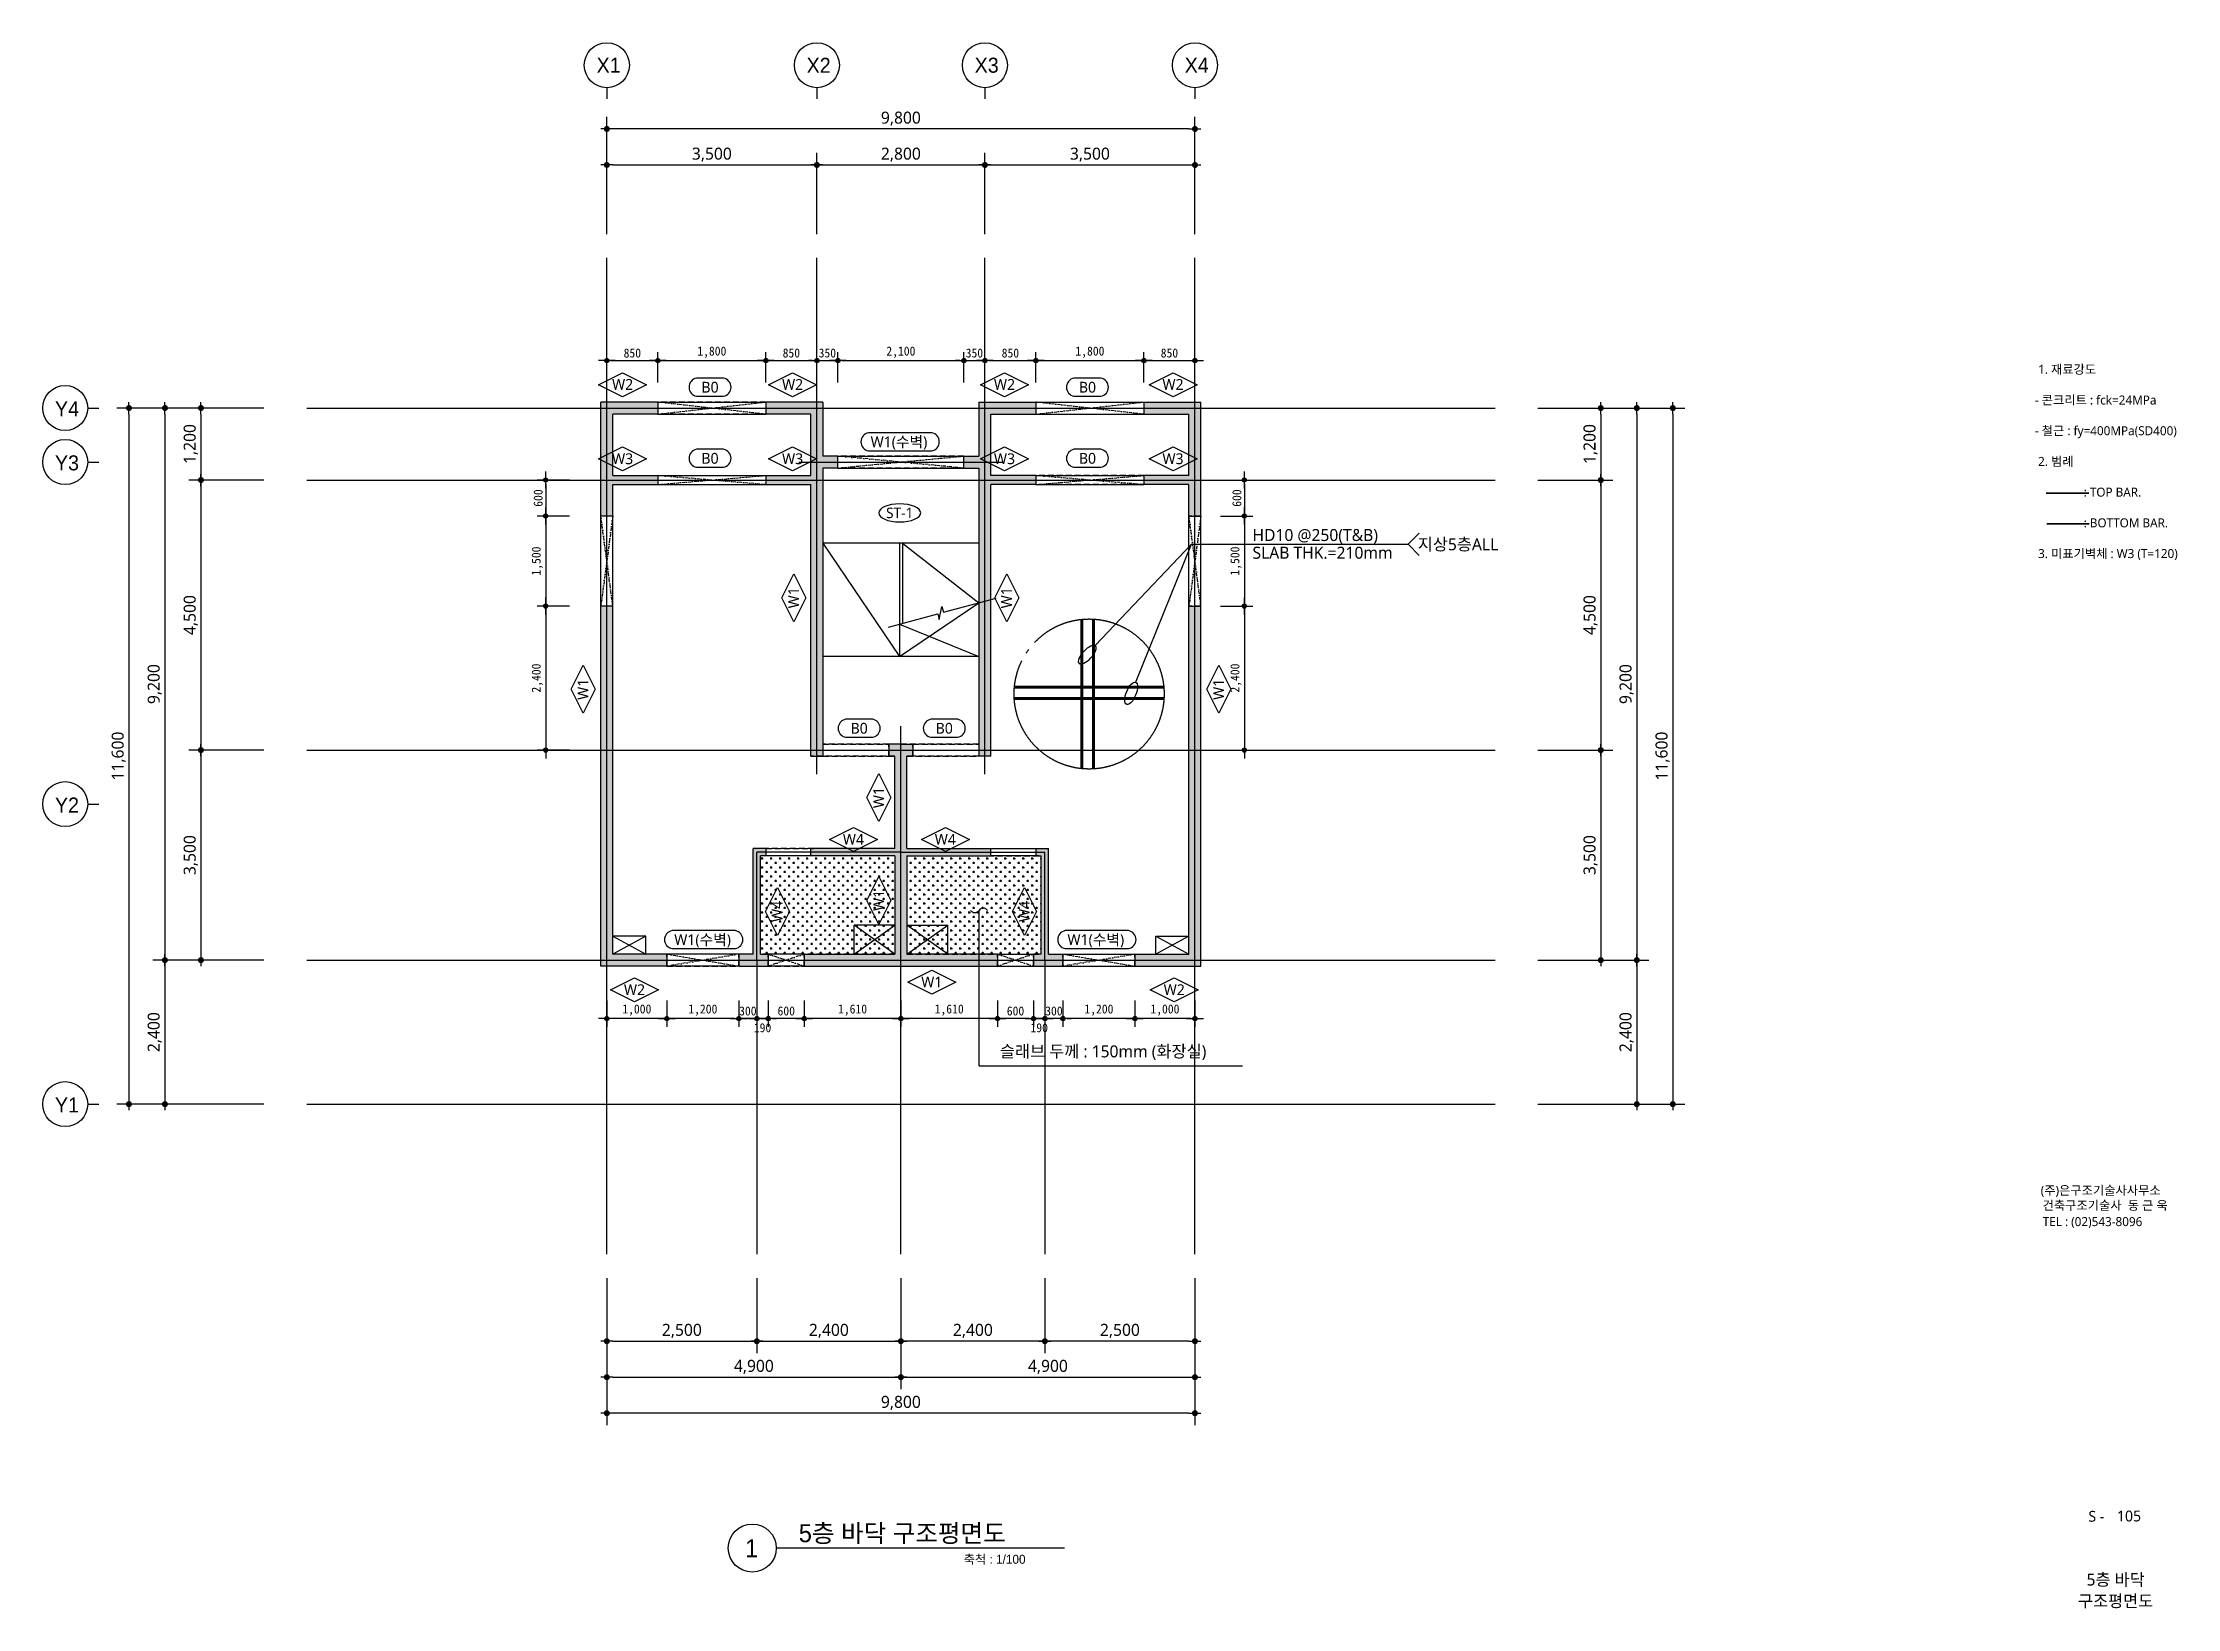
# Model space of a CAD drawing. Extents: x 4530 to 250084, y -28397 to -2308.
# Drawn here: x 172530 to 208100, y -28397 to -2308 of the extents above; entities that cross this region are included whole.
import ezdxf
from ezdxf.enums import TextEntityAlignment as Align

# ---------------------------------------------------------------- set-up
doc = ezdxf.new("R2010")
doc.units = 0
doc.header["$LTSCALE"] = 100
doc.header["$MEASUREMENT"] = 0
doc.header["$PDMODE"] = 34
doc.header["$PDSIZE"] = 3
for name, pattern in [('CENTER2', [16.25, 15, -0.5, 0.25, -0.5]), ('DASHDOT', [1, 0.5, -0.25, 0, -0.25]), ('DASHED2', [2.75, 2, -0.75]), ('HID', [3.45, 2.25, -1.2]), ('HIDDEN2', [1.5, 1, -0.5])]:
    doc.linetypes.add(name, pattern=pattern)
doc.layers.get('0').update_dxf_attribs({"linetype": 'CONTINUOUS'})
doc.layers.get('Defpoints').update_dxf_attribs({"color": 171, "linetype": 'CONTINUOUS'})
for name, color, linetype in [('AA-253', 253, 'CONTINUOUS'), ('AS-WAL2', 7, 'CONTINUOUS'), ('ASYM', 4, 'CONTINUOUS'), ('BCON', 6, 'HIDDEN2'), ('buble', 3, 'CONTINUOUS'), ('cen', 1, 'CONTINUOUS'), ('CON', 2, 'CONTINUOUS'), ('DIM', 1, 'CONTINUOUS'), ('ELE4', 4, 'CONTINUOUS'), ('HAT', 8, 'CONTINUOUS'), ('OPEN', 8, 'CONTINUOUS'), ('RXOPEN', 8, 'DASHDOT'), ('S_GIR(RC)', 3, 'HIDDEN2'), ('S_REBAR(B)', 4, 'DASHED2'), ('S_REBAR(T)', 4, 'CONTINUOUS'), ('S_SYM', 6, 'CONTINUOUS'), ('S_SYM(B)', 5, 'CONTINUOUS'), ('S_SYM(S)', 5, 'CONTINUOUS'), ('S_SYM(W)', 5, 'CONTINUOUS'), ('S_TXT(G)', 7, 'CONTINUOUS'), ('S_TXT(S)', 3, 'CONTINUOUS'), ('S_TXT(W)', 2, 'CONTINUOUS'), ('SDIM', 1, 'CONTINUOUS'), ('TEXT', 3, 'CONTINUOUS'), ('TEXT-02', 3, 'CONTINUOUS'), ('TITLE', 3, 'CONTINUOUS')]:
    doc.layers.add(name, color=color, linetype=linetype)
doc.styles.add('EUN-STYLE1', font='malgun.ttf')
doc.styles.add('HY울릉도M', font='')
doc.styles.get("Standard").update_dxf_attribs({"font": 'malgun.ttf'})
doc.styles.add('WL', font='')
doc.styles.add('돋움', font='')
doc.styles.add('맑은고딕', font='malgun.ttf')
doc.styles.get('HY울릉도M').set_extended_font_data('HY울릉도M')
doc.styles.get('WL').set_extended_font_data('Dotum')
doc.styles.get('돋움').set_extended_font_data('DotumChe')
doc.dimstyles.new('YenaA1-100', dxfattribs={"dimscale": 100, "dimtxt": 2, "dimasz": 1, "dimexe": 2, "dimexo": 3, "dimgap": 0.5, "dimtad": 1, "dimdec": 0, "dimzin": 9, "dimlunit": 6, "dimtxsty": 'STANDARD', "dimblk": 'dots', "dimcen": 0, "dimclrt": 3, "dimadec": 0, "dimazin": 0, "dimtm": 1e-09, "dimtfac": 1, "dimtdec": 0, "dimtix": 1, "dimtmove": 2, "dimatfit": 3, "dimldrblk": 'dots', "dimfxl": 1, "dimtolj": 1, "dimtzin": 0, "dimarcsym": 0})
doc.dimstyles.new('YenaA3-100-S', dxfattribs={"dimscale": 200, "dimtxt": 3, "dimasz": 0.75, "dimexe": 1.4, "dimexo": 3, "dimgap": 0.5, "dimtad": 1, "dimdec": 0, "dimdsep": 46, "dimlunit": 6, "dimtxsty": 'WL', "dimblk1": 'DIMDOT', "dimblk2": 'DIMDOT', "dimsah": 1, "dimcen": 2.5, "dimdle": 2, "dimclrd": 256, "dimclre": 256, "dimclrt": 4, "dimadec": 0, "dimazin": 0, "dimtfac": 8, "dimtdec": 0, "dimtix": 1, "dimtmove": 2, "dimatfit": 3, "dimldrblk": 'DIMDOT', "dimfxl": 1, "dimtolj": 1, "dimtzin": 0, "dimarcsym": 0})

msp = doc.modelspace()

# ---------------------------------------------------------------- texts
at = {"layer": 'buble', "style": 'HY울릉도M'}
for s, p in [('X1', (181959.9, -2683)), ('X2', (185459.9, -2683)), ('X3', (188259.9, -2683)), ('X4', (191759.9, -2683)), ('Y4', (172934.4, -8409.6)), ('Y3', (172934.4, -9309.6)), ('Y2', (172934.4, -15009.6)), ('Y1', (172934.4, -20009.6))]:
    msp.add_text(s, height=250, dxfattribs=at).set_placement(p, align=Align.MIDDLE)
at = {"layer": 'S_TXT(G)', "style": 'EUN-STYLE1'}
for s, p in [('B0', (183649.6, -8049.2, 0)), ('B0', (189939.3, -8049.2, 0)), ('W1(수벽)', (186798.2, -8959.4, 0)), ('B0', (183649.6, -9234, 0)), ('B0', (189939.3, -9234, 0)), ('B0', (186135, -13732.2, 0)), ('B0', (187552.8, -13732.2, 0)), ('W1(수벽)', (183525.9, -17254.7, 0)), ('W1(수벽)', (190078.3, -17254.7, 0))]:
    msp.add_text(s, height=180, dxfattribs=at).set_placement(p, align=Align.MIDDLE_CENTER)
at = {"layer": 'S_TXT(S)', "style": 'EUN-STYLE1'}
msp.add_text('ST-1', height=175, dxfattribs=at).set_placement((186811, -10143.3), align=Align.MIDDLE_CENTER)
at = {"layer": 'S_TXT(W)', "style": 'EUN-STYLE1'}
for s, p in [('W2', (182193.9, -8002.9, 0)), ('W2', (185026.1, -8002.9, 0)), ('W2', (188556.9, -8002.9, 0)), ('W2', (191364.8, -8002.9, 0)), ('W3', (182193.9, -9240.9, 0)), ('W3', (185026.1, -9240.9, 0)), ('W3', (188556.9, -9240.9, 0)), ('W3', (191364.8, -9240.9, 0)), ('W4', (186039.5, -15583.2, 0)), ('W4', (187570.9, -15583.2, 0)), ('W2', (182391.4, -18088.8, 0)), ('W1', (187345.4, -17959.7, 0)), ('W2', (191385, -18088.8, 0))]:
    msp.add_text(s, height=180, dxfattribs=at).set_placement(p, align=Align.MIDDLE_CENTER)
for s, p in [('W1', (185041.9, -11557.9, 0)), ('W1', (188590.2, -11557.9, 0)), ('W1', (181533, -13082.8, 0)), ('W1', (192124.2, -13082.8, 0)), ('W1', (186459.6, -14887.6, 0)), ('W4', (184768.4, -16783.9, 0)), ('W1', (186459.6, -16600.5, 0)), ('W4', (188887.1, -16783.9, 0))]:
    msp.add_text(s, height=180, rotation=90, dxfattribs=at).set_placement(p, align=Align.MIDDLE_CENTER)
at = {"layer": 'TEXT', "style": '맑은고딕'}
for s, p in [('1. 재료강도', (205780.3, -7825.7)), ('   - 콘크리트 : fck=24MPa', (205573.8, -8337.4)), ('   - 철근 : fy=400MPa(SD400)', (205573.8, -8849.1)), ('2. 범례', (205780.3, -9360.8)), ('          : TOP BAR.', (206030.8, -9872.5)), ('          : BOTTOM BAR.', (206030.8, -10384.2)), ('3. 미표기벽체 : W3 (T=120)', (205780.3, -10895.9))]:
    msp.add_text(s, height=150, dxfattribs=at).set_placement(p)
at = {"layer": 'TEXT'}
for s, height, p in [('(주)은구조기술사사무소', 150, (205823.8, -21507.3)), ('건축구조기술사  동 근 욱', 150, (205854.6, -21757.5)), ('TEL : (02)543-8096', 150, (205857.6, -22028.2)), ('S -', 180, (206618.7, -26954.1))]:
    msp.add_text(s, height=height, dxfattribs=at).set_placement(p)
for s, height, p in [('105', 180, (207295.2, -26949.1)), ('5층 바닥', 200, (207071.9, -28018.2)), ('구조평면도', 200, (207071.9, -28375.5))]:
    msp.add_text(s, height=height, dxfattribs=at).set_placement(p, align=Align.CENTER)
at = {"layer": 'TEXT-02', "style": 'EUN-STYLE1'}
for s, p in [('HD10 @250(T&B)', (192688.9, -10512.2)), ('지상5층ALL', (195443.4, -10666.4)), ('SLAB THK.=210mm', (192688.9, -10807)), ('슬래브 두께 : 150mm (화장실)', (188481, -19116.3))]:
    msp.add_text(s, height=200, dxfattribs=at).set_placement(p, align=Align.MIDDLE_LEFT)
at = {"layer": 'TITLE', "color": 4, "style": 'HY울릉도M'}
for s, p in [('5층 바닥 구조평면도', (185129.4, -27295.7)), ('1', (184235.2, -27546.1))]:
    msp.add_text(s, height=300, dxfattribs=at).set_placement(p)
msp.add_text('축척 : 1/100', height=150, dxfattribs=at).set_placement((188907.3, -27655.1), align=Align.RIGHT)

# ---------------------------------------------------------------- blocks, each defined once
blk = doc.blocks.new('sdfhsgh')
at = {"layer": 'BCON'}
for p, q in [((226580, -6743), (223830, -6743)), ((223830, -16143), (223830, -6743)), ((224780, -6743), (224780, -6943)), ((227530, -6743), (226580, -6743)), ((226580, -6743), (226580, -6943)), ((227530, -6743), (227530, -7643)), ((230130, -6743), (230130, -7643)), ((230130, -6743), (232880, -6743)), ((231080, -6743), (231080, -6943)), ((232880, -6743), (233830, -6743)), ((232880, -6743), (232880, -6943)), ((233830, -16143), (233830, -6743)), ((226580, -6943), (224030, -6943)), ((224030, -7968), (224030, -6943)), ((227330, -6943), (226580, -6943)), ((227330, -7968), (227330, -6943)), ((230330, -6943), (232880, -6943)), ((230330, -7968), (230330, -6943)), ((232880, -6943), (233630, -6943)), ((233630, -7968), (233630, -6943)), ((229880, -7643), (227530, -7643)), ((227780, -7843), (227780, -7643)), ((229880, -7643), (230130, -7643)), ((229880, -7843), (229880, -7643)), ((224030, -7968), (226580, -7968)), ((224030, -15943), (224030, -8118)), ((224030, -8118), (226580, -8118)), ((224780, -7968), (224780, -8118)), ((226580, -7968), (226580, -8118)), ((226580, -7968), (227330, -7968)), ((226580, -8118), (227330, -8118)), ((227330, -12643), (227330, -8118)), ((227530, -7843), (227530, -12643)), ((229880, -7843), (227530, -7843)), ((229880, -7843), (230130, -7843)), ((230130, -7843), (230130, -12643)), ((232880, -7968), (230330, -7968)), ((230330, -12643), (230330, -8118)), ((232880, -8118), (230330, -8118)), ((231080, -7968), (231080, -8118)), ((232880, -7968), (232880, -8118)), ((233630, -7968), (232880, -7968)), ((233630, -8118), (232880, -8118)), ((233630, -15943), (233630, -8118)), ((224030, -8643), (223830, -8643)), ((233830, -8643), (233630, -8643)), ((224030, -10143), (223830, -10143)), ((233830, -10143), (233630, -10143)), ((230130, -12443), (227530, -12443)), ((228630, -12643), (228630, -12443)), ((229030, -12643), (229030, -12443)), ((227530, -12643), (227330, -12643)), ((228730, -12643), (227530, -12643)), ((228730, -14183), (228730, -12643)), ((228930, -14183), (228930, -12643)), ((228930, -12643), (230130, -12643)), ((230330, -12643), (230130, -12643)), ((226580, -14183), (226370, -14183)), ((226370, -15943), (226370, -14183)), ((228730, -14183), (226580, -14183)), ((226580, -14183), (226580, -14303)), ((227330, -14303), (227330, -14183)), ((228930, -14183), (231080, -14183)), ((230330, -14303), (230330, -14183)), ((231080, -14183), (231290, -14183)), ((231080, -14183), (231080, -14303)), ((231290, -15943), (231290, -14183)), ((226490, -15943), (226490, -14303)), ((226580, -14303), (226490, -14303)), ((228730, -14303), (226580, -14303)), ((228730, -14303), (228730, -15943)), ((228930, -14303), (228930, -15943)), ((228930, -14303), (231080, -14303)), ((231080, -14303), (231170, -14303)), ((231170, -15943), (231170, -14303)), ((224930, -15943), (224030, -15943)), ((224930, -16143), (224930, -15943)), ((226370, -15943), (224930, -15943)), ((226130, -16143), (226130, -15943)), ((228730, -15943), (226490, -15943)), ((226620, -16143), (226620, -15943)), ((227220, -16143), (227220, -15943)), ((228930, -15943), (231170, -15943)), ((230440, -16143), (230440, -15943)), ((231040, -16143), (231040, -15943)), ((231290, -15943), (232730, -15943)), ((231530, -16143), (231530, -15943)), ((232730, -15943), (233630, -15943)), ((232730, -16143), (232730, -15943)), ((224930, -16143), (223830, -16143)), ((224930, -16143), (232730, -16143)), ((232730, -16143), (233830, -16143))]:
    blk.add_line(p, q, dxfattribs=at)
blk = doc.blocks.new('SYM(B)')
at = {"layer": 'S_SYM', "color": 5, "elevation": 0}
blk.add_lwpolyline([(180, -120, 0.833333), (180, 120), (-180, 120, 0.833333), (-180, -120)], format="xyb", close=True, dxfattribs=at)
blk = doc.blocks.new('SYM(W)')
at = {"layer": 'S_SYM', "color": 5, "elevation": 0}
blk.add_lwpolyline([(160, 0), (0, -320), (-160, 0), (0, 320)], close=True, dxfattribs=at)
blk = doc.blocks.new('DIMDOT')
at = {"linetype": 'Continuous'}
blk.add_line((-2, 0), (2, 0), dxfattribs=at)
for radius in [0.5, 0.25]:
    blk.add_circle((0, 0), radius, dxfattribs=at)
blk = doc.blocks.new('*D33')
at = {"layer": 'Defpoints', "color": 0, "transparency": 16777216}
for p in [(181609, -9596), (180911, -10196), (181609, -10196)]:
    blk.add_point(p, dxfattribs=at)
at = {"layer": 'SDIM', "lineweight": -2, "transparency": 16777216}
for p, q in [((181309, -9596), (180771, -9596)), ((180911, -9666), (180911, -10126)), ((181309, -10196), (180771, -10196))]:
    blk.add_line(p, q, dxfattribs=at)
at = {"layer": 'SDIM', "lineweight": -2, "transparency": 16777216, "xscale": 70, "yscale": 70, "zscale": 70}
for p, rotation in [((180911, -9596), 90), ((180911, -10196), 270)]:
    blk.add_blockref('DIMDOT', p, dxfattribs=dict(at, rotation=rotation))
at = {"layer": 'SDIM', "color": 4, "transparency": 16777216, "insert": (180786, -9896), "char_height": 150, "attachment_point": 5, "rotation": 90, "style": '돋움'}
blk.add_mtext('\\A1;600', dxfattribs=at)
blk = doc.blocks.new('*D34')
at = {"layer": 'Defpoints', "color": 0, "transparency": 16777216}
for p in [(185430, -7605), (184580, -8270), (185430, -8270)]:
    blk.add_point(p, dxfattribs=at)
at = {"layer": 'SDIM', "lineweight": -2, "transparency": 16777216}
for p, q in [((184580, -7970), (184580, -7465)), ((185430, -7970), (185430, -7465)), ((184650, -7605), (185360, -7605))]:
    blk.add_line(p, q, dxfattribs=at)
at = {"layer": 'SDIM', "lineweight": -2, "transparency": 16777216, "xscale": 70, "yscale": 70, "zscale": 70, "rotation": 180}
blk.add_blockref('DIMDOT', (184580, -7605), dxfattribs=at)
at = {"layer": 'SDIM', "lineweight": -2, "transparency": 16777216, "xscale": 70, "yscale": 70, "zscale": 70}
blk.add_blockref('DIMDOT', (185430, -7605), dxfattribs=at)
at = {"layer": 'SDIM', "color": 4, "transparency": 16777216, "insert": (185005, -7480), "char_height": 150, "attachment_point": 5, "style": '돋움'}
blk.add_mtext('\\A1;850', dxfattribs=at)
blk = doc.blocks.new('*D35')
at = {"layer": 'Defpoints', "color": 0, "transparency": 16777216}
for p in [(184580, -7605), (182780, -8270), (184580, -8270)]:
    blk.add_point(p, dxfattribs=at)
at = {"layer": 'SDIM', "lineweight": -2, "transparency": 16777216}
for p, q in [((182780, -7970), (182780, -7465)), ((184580, -7970), (184580, -7465)), ((182850, -7605), (184510, -7605))]:
    blk.add_line(p, q, dxfattribs=at)
at = {"layer": 'SDIM', "lineweight": -2, "transparency": 16777216, "xscale": 70, "yscale": 70, "zscale": 70, "rotation": 180}
blk.add_blockref('DIMDOT', (182780, -7605), dxfattribs=at)
at = {"layer": 'SDIM', "lineweight": -2, "transparency": 16777216, "xscale": 70, "yscale": 70, "zscale": 70}
blk.add_blockref('DIMDOT', (184580, -7605), dxfattribs=at)
at = {"layer": 'SDIM', "color": 4, "transparency": 16777216, "insert": (183680, -7466), "char_height": 150, "attachment_point": 5, "style": '돋움'}
blk.add_mtext('\\A1;1,800', dxfattribs=at)
blk = doc.blocks.new('*D36')
at = {"layer": 'Defpoints', "color": 0, "transparency": 16777216}
for p in [(182780, -7605), (181930, -8270), (182780, -8270)]:
    blk.add_point(p, dxfattribs=at)
at = {"layer": 'SDIM', "lineweight": -2, "transparency": 16777216}
for p, q in [((181930, -7970), (181930, -7465)), ((182780, -7970), (182780, -7465)), ((182000, -7605), (182710, -7605))]:
    blk.add_line(p, q, dxfattribs=at)
at = {"layer": 'SDIM', "lineweight": -2, "transparency": 16777216, "xscale": 70, "yscale": 70, "zscale": 70, "rotation": 180}
blk.add_blockref('DIMDOT', (181930, -7605), dxfattribs=at)
at = {"layer": 'SDIM', "lineweight": -2, "transparency": 16777216, "xscale": 70, "yscale": 70, "zscale": 70}
blk.add_blockref('DIMDOT', (182780, -7605), dxfattribs=at)
at = {"layer": 'SDIM', "color": 4, "transparency": 16777216, "insert": (182355, -7480), "char_height": 150, "attachment_point": 5, "style": '돋움'}
blk.add_mtext('\\A1;850', dxfattribs=at)
blk = doc.blocks.new('*D37')
at = {"layer": 'Defpoints', "color": 0, "transparency": 16777216}
for p in [(181609, -10196), (180911, -11696), (181609, -11696)]:
    blk.add_point(p, dxfattribs=at)
at = {"layer": 'SDIM', "lineweight": -2, "transparency": 16777216}
for p, q in [((181309, -10196), (180771, -10196)), ((180911, -10266), (180911, -11626)), ((181309, -11696), (180771, -11696))]:
    blk.add_line(p, q, dxfattribs=at)
at = {"layer": 'SDIM', "lineweight": -2, "transparency": 16777216, "xscale": 70, "yscale": 70, "zscale": 70}
for p, rotation in [((180911, -10196), 90), ((180911, -11696), 270)]:
    blk.add_blockref('DIMDOT', p, dxfattribs=dict(at, rotation=rotation))
at = {"layer": 'SDIM', "color": 4, "transparency": 16777216, "insert": (180772, -10946), "char_height": 150, "attachment_point": 5, "rotation": 90, "style": '돋움'}
blk.add_mtext('\\A1;1,500', dxfattribs=at)
blk = doc.blocks.new('*D38')
at = {"layer": 'Defpoints', "color": 0, "transparency": 16777216}
for p in [(181609, -11696), (180911, -14096), (181609, -14096)]:
    blk.add_point(p, dxfattribs=at)
at = {"layer": 'SDIM', "lineweight": -2, "transparency": 16777216}
for p, q in [((181309, -11696), (180771, -11696)), ((180911, -11766), (180911, -14026)), ((181309, -14096), (180771, -14096))]:
    blk.add_line(p, q, dxfattribs=at)
at = {"layer": 'SDIM', "lineweight": -2, "transparency": 16777216, "xscale": 70, "yscale": 70, "zscale": 70}
for p, rotation in [((180911, -11696), 90), ((180911, -14096), 270)]:
    blk.add_blockref('DIMDOT', p, dxfattribs=dict(at, rotation=rotation))
at = {"layer": 'SDIM', "color": 4, "transparency": 16777216, "insert": (180772, -12896), "char_height": 150, "attachment_point": 5, "rotation": 90, "style": '돋움'}
blk.add_mtext('\\A1;2,400', dxfattribs=at)
blk = doc.blocks.new('*D27')
at = {"layer": 'Defpoints', "color": 0, "transparency": 16777216}
for p in [(189080, -7605), (188230, -8270), (189080, -8270)]:
    blk.add_point(p, dxfattribs=at)
at = {"layer": 'SDIM', "lineweight": -2, "transparency": 16777216}
for p, q in [((188230, -7970), (188230, -7465)), ((189080, -7970), (189080, -7465)), ((188300, -7605), (189010, -7605))]:
    blk.add_line(p, q, dxfattribs=at)
at = {"layer": 'SDIM', "lineweight": -2, "transparency": 16777216, "xscale": 70, "yscale": 70, "zscale": 70, "rotation": 180}
blk.add_blockref('DIMDOT', (188230, -7605), dxfattribs=at)
at = {"layer": 'SDIM', "lineweight": -2, "transparency": 16777216, "xscale": 70, "yscale": 70, "zscale": 70}
blk.add_blockref('DIMDOT', (189080, -7605), dxfattribs=at)
at = {"layer": 'SDIM', "color": 4, "transparency": 16777216, "insert": (188655, -7480), "char_height": 150, "attachment_point": 5, "style": '돋움'}
blk.add_mtext('\\A1;850', dxfattribs=at)
blk = doc.blocks.new('*D28')
at = {"layer": 'Defpoints', "color": 0, "transparency": 16777216}
for p in [(190880, -7605), (189080, -8270), (190880, -8270)]:
    blk.add_point(p, dxfattribs=at)
at = {"layer": 'SDIM', "lineweight": -2, "transparency": 16777216}
for p, q in [((189080, -7970), (189080, -7465)), ((190880, -7970), (190880, -7465)), ((189150, -7605), (190810, -7605))]:
    blk.add_line(p, q, dxfattribs=at)
at = {"layer": 'SDIM', "lineweight": -2, "transparency": 16777216, "xscale": 70, "yscale": 70, "zscale": 70, "rotation": 180}
blk.add_blockref('DIMDOT', (189080, -7605), dxfattribs=at)
at = {"layer": 'SDIM', "lineweight": -2, "transparency": 16777216, "xscale": 70, "yscale": 70, "zscale": 70}
blk.add_blockref('DIMDOT', (190880, -7605), dxfattribs=at)
at = {"layer": 'SDIM', "color": 4, "transparency": 16777216, "insert": (189980, -7466), "char_height": 150, "attachment_point": 5, "style": '돋움'}
blk.add_mtext('\\A1;1,800', dxfattribs=at)
blk = doc.blocks.new('*D29')
at = {"layer": 'Defpoints', "color": 0, "transparency": 16777216}
for p in [(191730, -7605), (190880, -8270), (191730, -8270)]:
    blk.add_point(p, dxfattribs=at)
at = {"layer": 'SDIM', "lineweight": -2, "transparency": 16777216}
for p, q in [((190880, -7970), (190880, -7465)), ((191730, -7970), (191730, -7465)), ((190950, -7605), (191660, -7605))]:
    blk.add_line(p, q, dxfattribs=at)
at = {"layer": 'SDIM', "lineweight": -2, "transparency": 16777216, "xscale": 70, "yscale": 70, "zscale": 70, "rotation": 180}
blk.add_blockref('DIMDOT', (190880, -7605), dxfattribs=at)
at = {"layer": 'SDIM', "lineweight": -2, "transparency": 16777216, "xscale": 70, "yscale": 70, "zscale": 70}
blk.add_blockref('DIMDOT', (191730, -7605), dxfattribs=at)
at = {"layer": 'SDIM', "color": 4, "transparency": 16777216, "insert": (191305, -7480), "char_height": 150, "attachment_point": 5, "style": '돋움'}
blk.add_mtext('\\A1;850', dxfattribs=at)
blk = doc.blocks.new('*D30')
at = {"layer": 'Defpoints', "color": 0, "transparency": 16777216}
for p in [(191856, -9596), (191856, -10196), (192554, -10196)]:
    blk.add_point(p, dxfattribs=at)
at = {"layer": 'SDIM', "lineweight": -2, "transparency": 16777216}
for p, q in [((192156, -9596), (192694, -9596)), ((192554, -9666), (192554, -10126)), ((192156, -10196), (192694, -10196))]:
    blk.add_line(p, q, dxfattribs=at)
at = {"layer": 'SDIM', "lineweight": -2, "transparency": 16777216, "xscale": 70, "yscale": 70, "zscale": 70}
for p, rotation in [((192554, -9596), 90), ((192554, -10196), 270)]:
    blk.add_blockref('DIMDOT', p, dxfattribs=dict(at, rotation=rotation))
at = {"layer": 'SDIM', "color": 4, "transparency": 16777216, "insert": (192429, -9896), "char_height": 150, "attachment_point": 5, "rotation": 90, "style": '돋움'}
blk.add_mtext('\\A1;600', dxfattribs=at)
blk = doc.blocks.new('*D31')
at = {"layer": 'Defpoints', "color": 0, "transparency": 16777216}
for p in [(191856, -10196), (191856, -11696), (192554, -11696)]:
    blk.add_point(p, dxfattribs=at)
at = {"layer": 'SDIM', "lineweight": -2, "transparency": 16777216}
for p, q in [((192156, -10196), (192694, -10196)), ((192554, -10266), (192554, -11626)), ((192156, -11696), (192694, -11696))]:
    blk.add_line(p, q, dxfattribs=at)
at = {"layer": 'SDIM', "lineweight": -2, "transparency": 16777216, "xscale": 70, "yscale": 70, "zscale": 70}
for p, rotation in [((192554, -10196), 90), ((192554, -11696), 270)]:
    blk.add_blockref('DIMDOT', p, dxfattribs=dict(at, rotation=rotation))
at = {"layer": 'SDIM', "color": 4, "transparency": 16777216, "insert": (192415, -10946), "char_height": 150, "attachment_point": 5, "rotation": 90, "style": '돋움'}
blk.add_mtext('\\A1;1,500', dxfattribs=at)
blk = doc.blocks.new('*D32')
at = {"layer": 'Defpoints', "color": 0, "transparency": 16777216}
for p in [(191856, -11696), (191856, -14096), (192554, -14096)]:
    blk.add_point(p, dxfattribs=at)
at = {"layer": 'SDIM', "lineweight": -2, "transparency": 16777216}
for p, q in [((192156, -11696), (192694, -11696)), ((192554, -11766), (192554, -14026)), ((192156, -14096), (192694, -14096))]:
    blk.add_line(p, q, dxfattribs=at)
at = {"layer": 'SDIM', "lineweight": -2, "transparency": 16777216, "xscale": 70, "yscale": 70, "zscale": 70}
for p, rotation in [((192554, -11696), 90), ((192554, -14096), 270)]:
    blk.add_blockref('DIMDOT', p, dxfattribs=dict(at, rotation=rotation))
at = {"layer": 'SDIM', "color": 4, "transparency": 16777216, "insert": (192415, -12896), "char_height": 150, "attachment_point": 5, "rotation": 90, "style": '돋움'}
blk.add_mtext('\\A1;2,400', dxfattribs=at)
blk = doc.blocks.new('*D43')
at = {"layer": 'Defpoints', "color": 0, "transparency": 16777216}
for p in [(187880, -7605), (185780, -8270), (187880, -8270)]:
    blk.add_point(p, dxfattribs=at)
at = {"layer": 'SDIM', "lineweight": -2, "transparency": 16777216}
for p, q in [((185780, -7970), (185780, -7465)), ((187880, -7970), (187880, -7465)), ((185850, -7605), (187810, -7605))]:
    blk.add_line(p, q, dxfattribs=at)
at = {"layer": 'SDIM', "lineweight": -2, "transparency": 16777216, "xscale": 70, "yscale": 70, "zscale": 70, "rotation": 180}
blk.add_blockref('DIMDOT', (185780, -7605), dxfattribs=at)
at = {"layer": 'SDIM', "lineweight": -2, "transparency": 16777216, "xscale": 70, "yscale": 70, "zscale": 70}
blk.add_blockref('DIMDOT', (187880, -7605), dxfattribs=at)
at = {"layer": 'SDIM', "color": 4, "transparency": 16777216, "insert": (186830, -7466), "char_height": 150, "attachment_point": 5, "style": '돋움'}
blk.add_mtext('\\A1;2,100', dxfattribs=at)
blk = doc.blocks.new('*D42')
at = {"layer": 'Defpoints', "color": 0, "transparency": 16777216}
for p in [(185780, -7605), (185430, -8270), (185780, -8270)]:
    blk.add_point(p, dxfattribs=at)
at = {"layer": 'SDIM', "lineweight": -2, "transparency": 16777216}
for p, q in [((185430, -7970), (185430, -7465)), ((185780, -7970), (185780, -7465)), ((185360, -7605), (185290, -7605)), ((185430, -7605), (185780, -7605)), ((185850, -7605), (185920, -7605))]:
    blk.add_line(p, q, dxfattribs=at)
at = {"layer": 'SDIM', "lineweight": -2, "transparency": 16777216, "xscale": 70, "yscale": 70, "zscale": 70}
blk.add_blockref('DIMDOT', (185430, -7605), dxfattribs=at)
at = {"layer": 'SDIM', "lineweight": -2, "transparency": 16777216, "xscale": 70, "yscale": 70, "zscale": 70, "rotation": 180}
blk.add_blockref('DIMDOT', (185780, -7605), dxfattribs=at)
at = {"layer": 'SDIM', "color": 4, "transparency": 16777216, "insert": (185605, -7480), "char_height": 150, "attachment_point": 5, "style": '돋움'}
blk.add_mtext('\\A1;350', dxfattribs=at)
blk = doc.blocks.new('*D44')
at = {"layer": 'Defpoints', "color": 0, "transparency": 16777216}
for p in [(188230, -7605), (187880, -8270), (188230, -8270)]:
    blk.add_point(p, dxfattribs=at)
at = {"layer": 'SDIM', "lineweight": -2, "transparency": 16777216}
for p, q in [((187880, -7970), (187880, -7465)), ((188230, -7970), (188230, -7465)), ((187810, -7605), (187740, -7605)), ((187880, -7605), (188230, -7605)), ((188300, -7605), (188370, -7605))]:
    blk.add_line(p, q, dxfattribs=at)
at = {"layer": 'SDIM', "lineweight": -2, "transparency": 16777216, "xscale": 70, "yscale": 70, "zscale": 70}
blk.add_blockref('DIMDOT', (187880, -7605), dxfattribs=at)
at = {"layer": 'SDIM', "lineweight": -2, "transparency": 16777216, "xscale": 70, "yscale": 70, "zscale": 70, "rotation": 180}
blk.add_blockref('DIMDOT', (188230, -7605), dxfattribs=at)
at = {"layer": 'SDIM', "color": 4, "transparency": 16777216, "insert": (188055, -7480), "char_height": 150, "attachment_point": 5, "style": '돋움'}
blk.add_mtext('\\A1;350', dxfattribs=at)
blk = doc.blocks.new('dots')
blk.add_line((-1, 0), (1, 0))
at = {"const_width": 0.5}
blk.add_lwpolyline([(-0.25, 0, 1), (0.25, 0, 1)], format="xyb", close=True, dxfattribs=at)
blk = doc.blocks.new('*D197')
at = {"layer": 'Defpoints', "color": 0, "transparency": 16777216}
for p in [(181930, -22596), (191730, -22596), (181930, -25146)]:
    blk.add_point(p, dxfattribs=at)
at = {"layer": 'DIM', "color": 0, "lineweight": -2, "transparency": 16777216}
for p, q in [((181930, -22896), (181930, -25346)), ((191730, -22896), (191730, -25346)), ((191630, -25146), (182030, -25146))]:
    blk.add_line(p, q, dxfattribs=at)
at = {"layer": 'DIM', "color": 0, "lineweight": -2, "transparency": 16777216, "xscale": 100, "yscale": 100, "zscale": 100, "rotation": 180}
blk.add_blockref('dots', (181930, -25146), dxfattribs=at)
at = {"layer": 'DIM', "color": 0, "lineweight": -2, "transparency": 16777216, "xscale": 100, "yscale": 100, "zscale": 100}
blk.add_blockref('dots', (191730, -25146), dxfattribs=at)
at = {"layer": 'DIM', "color": 3, "transparency": 16777216, "insert": (186830, -24975), "char_height": 200, "attachment_point": 5}
blk.add_mtext('\\A1;9,800', dxfattribs=at)
blk = doc.blocks.new('*D198')
at = {"layer": 'Defpoints', "color": 0, "transparency": 16777216}
for p in [(181930, -22596), (186830, -22596), (186830, -24546)]:
    blk.add_point(p, dxfattribs=at)
at = {"layer": 'DIM', "color": 0, "lineweight": -2, "transparency": 16777216}
for p, q in [((181930, -22896), (181930, -24746)), ((186830, -22896), (186830, -24746)), ((182030, -24546), (186730, -24546))]:
    blk.add_line(p, q, dxfattribs=at)
at = {"layer": 'DIM', "color": 0, "lineweight": -2, "transparency": 16777216, "xscale": 100, "yscale": 100, "zscale": 100, "rotation": 180}
blk.add_blockref('dots', (181930, -24546), dxfattribs=at)
at = {"layer": 'DIM', "color": 0, "lineweight": -2, "transparency": 16777216, "xscale": 100, "yscale": 100, "zscale": 100}
blk.add_blockref('dots', (186830, -24546), dxfattribs=at)
at = {"layer": 'DIM', "color": 3, "transparency": 16777216, "insert": (184380, -24375), "char_height": 200, "attachment_point": 5}
blk.add_mtext('\\A1;4,900', dxfattribs=at)
blk = doc.blocks.new('*D199')
at = {"layer": 'Defpoints', "color": 0, "transparency": 16777216}
for p in [(186830, -22596), (191730, -22596), (191730, -24546)]:
    blk.add_point(p, dxfattribs=at)
at = {"layer": 'DIM', "color": 0, "lineweight": -2, "transparency": 16777216}
for p, q in [((186830, -22896), (186830, -24746)), ((191730, -22896), (191730, -24746)), ((186930, -24546), (191630, -24546))]:
    blk.add_line(p, q, dxfattribs=at)
at = {"layer": 'DIM', "color": 0, "lineweight": -2, "transparency": 16777216, "xscale": 100, "yscale": 100, "zscale": 100, "rotation": 180}
blk.add_blockref('dots', (186830, -24546), dxfattribs=at)
at = {"layer": 'DIM', "color": 0, "lineweight": -2, "transparency": 16777216, "xscale": 100, "yscale": 100, "zscale": 100}
blk.add_blockref('dots', (191730, -24546), dxfattribs=at)
at = {"layer": 'DIM', "color": 3, "transparency": 16777216, "insert": (189280, -24375), "char_height": 200, "attachment_point": 5}
blk.add_mtext('\\A1;4,900', dxfattribs=at)
blk = doc.blocks.new('*D130')
at = {"layer": 'Defpoints', "color": 0, "transparency": 16777216}
for p in [(197143, -8396), (197143, -19996), (199693, -19996)]:
    blk.add_point(p, dxfattribs=at)
at = {"layer": 'DIM', "color": 0, "lineweight": -2, "transparency": 16777216}
for p, q in [((197443, -8396), (199893, -8396)), ((199693, -8496), (199693, -19896)), ((197443, -19996), (199893, -19996))]:
    blk.add_line(p, q, dxfattribs=at)
at = {"layer": 'DIM', "color": 0, "lineweight": -2, "transparency": 16777216, "xscale": 100, "yscale": 100, "zscale": 100}
for p, rotation in [((199693, -8396), 90), ((199693, -19996), 270)]:
    blk.add_blockref('dots', p, dxfattribs=dict(at, rotation=rotation))
at = {"layer": 'DIM', "color": 3, "transparency": 16777216, "insert": (199523, -14196), "char_height": 200, "attachment_point": 5, "rotation": 90}
blk.add_mtext('\\A1;11,600', dxfattribs=at)
blk = doc.blocks.new('*D131')
at = {"layer": 'Defpoints', "color": 0, "transparency": 16777216}
for p in [(197143, -9596), (197143, -14096), (198493, -14096)]:
    blk.add_point(p, dxfattribs=at)
at = {"layer": 'DIM', "color": 0, "lineweight": -2, "transparency": 16777216}
for p, q in [((197443, -9596), (198693, -9596)), ((198493, -9696), (198493, -13996)), ((197443, -14096), (198693, -14096))]:
    blk.add_line(p, q, dxfattribs=at)
at = {"layer": 'DIM', "color": 0, "lineweight": -2, "transparency": 16777216, "xscale": 100, "yscale": 100, "zscale": 100}
for p, rotation in [((198493, -9596), 90), ((198493, -14096), 270)]:
    blk.add_blockref('dots', p, dxfattribs=dict(at, rotation=rotation))
at = {"layer": 'DIM', "color": 3, "transparency": 16777216, "insert": (198323, -11846), "char_height": 200, "attachment_point": 5, "rotation": 90}
blk.add_mtext('\\A1;4,500', dxfattribs=at)
blk = doc.blocks.new('*D132')
at = {"layer": 'Defpoints', "color": 0, "transparency": 16777216}
for p in [(197143, -8396), (197143, -9596), (198493, -9596)]:
    blk.add_point(p, dxfattribs=at)
at = {"layer": 'DIM', "color": 0, "lineweight": -2, "transparency": 16777216}
for p, q in [((197443, -8396), (198693, -8396)), ((198493, -8496), (198493, -9496)), ((197443, -9596), (198693, -9596))]:
    blk.add_line(p, q, dxfattribs=at)
at = {"layer": 'DIM', "color": 0, "lineweight": -2, "transparency": 16777216, "xscale": 100, "yscale": 100, "zscale": 100}
for p, rotation in [((198493, -8396), 90), ((198493, -9596), 270)]:
    blk.add_blockref('dots', p, dxfattribs=dict(at, rotation=rotation))
at = {"layer": 'DIM', "color": 3, "transparency": 16777216, "insert": (198323, -8996), "char_height": 200, "attachment_point": 5, "rotation": 90}
blk.add_mtext('\\A1;1,200', dxfattribs=at)
blk = doc.blocks.new('*D133')
at = {"layer": 'Defpoints', "color": 0, "transparency": 16777216}
for p in [(197143, -14096), (197143, -17596), (198493, -17596)]:
    blk.add_point(p, dxfattribs=at)
at = {"layer": 'DIM', "color": 0, "lineweight": -2, "transparency": 16777216}
for p, q in [((197443, -14096), (198693, -14096)), ((198493, -14196), (198493, -17496)), ((197443, -17596), (198693, -17596))]:
    blk.add_line(p, q, dxfattribs=at)
at = {"layer": 'DIM', "color": 0, "lineweight": -2, "transparency": 16777216, "xscale": 100, "yscale": 100, "zscale": 100}
for p, rotation in [((198493, -14096), 90), ((198493, -17596), 270)]:
    blk.add_blockref('dots', p, dxfattribs=dict(at, rotation=rotation))
at = {"layer": 'DIM', "color": 3, "transparency": 16777216, "insert": (198323, -15846), "char_height": 200, "attachment_point": 5, "rotation": 90}
blk.add_mtext('\\A1;3,500', dxfattribs=at)
blk = doc.blocks.new('*D134')
at = {"layer": 'Defpoints', "color": 0, "transparency": 16777216}
for p in [(197143, -17596), (197143, -19996), (199093, -19996)]:
    blk.add_point(p, dxfattribs=at)
at = {"layer": 'DIM', "color": 0, "lineweight": -2, "transparency": 16777216}
for p, q in [((197443, -17596), (199293, -17596)), ((199093, -17696), (199093, -19896)), ((197443, -19996), (199293, -19996))]:
    blk.add_line(p, q, dxfattribs=at)
at = {"layer": 'DIM', "color": 0, "lineweight": -2, "transparency": 16777216, "xscale": 100, "yscale": 100, "zscale": 100}
for p, rotation in [((199093, -17596), 90), ((199093, -19996), 270)]:
    blk.add_blockref('dots', p, dxfattribs=dict(at, rotation=rotation))
at = {"layer": 'DIM', "color": 3, "transparency": 16777216, "insert": (198923, -18796), "char_height": 200, "attachment_point": 5, "rotation": 90}
blk.add_mtext('\\A1;2,400', dxfattribs=at)
blk = doc.blocks.new('*D135')
at = {"layer": 'Defpoints', "color": 0, "transparency": 16777216}
for p in [(197143, -8396), (197143, -17596), (199093, -17596)]:
    blk.add_point(p, dxfattribs=at)
at = {"layer": 'DIM', "color": 0, "lineweight": -2, "transparency": 16777216}
for p, q in [((197443, -8396), (199293, -8396)), ((199093, -8496), (199093, -17496)), ((197443, -17596), (199293, -17596))]:
    blk.add_line(p, q, dxfattribs=at)
at = {"layer": 'DIM', "color": 0, "lineweight": -2, "transparency": 16777216, "xscale": 100, "yscale": 100, "zscale": 100}
for p, rotation in [((199093, -8396), 90), ((199093, -17596), 270)]:
    blk.add_blockref('dots', p, dxfattribs=dict(at, rotation=rotation))
at = {"layer": 'DIM', "color": 3, "transparency": 16777216, "insert": (198923, -12996), "char_height": 200, "attachment_point": 5, "rotation": 90}
blk.add_mtext('\\A1;9,200', dxfattribs=at)
blk = doc.blocks.new('*D136')
at = {"layer": 'Defpoints', "color": 0, "transparency": 16777216}
for p in [(176517, -8396), (173967, -19996), (176517, -19996)]:
    blk.add_point(p, dxfattribs=at)
at = {"layer": 'DIM', "color": 0, "lineweight": -2, "transparency": 16777216}
for p, q in [((176217, -8396), (173767, -8396)), ((173967, -8496), (173967, -19896)), ((176217, -19996), (173767, -19996))]:
    blk.add_line(p, q, dxfattribs=at)
at = {"layer": 'DIM', "color": 0, "lineweight": -2, "transparency": 16777216, "xscale": 100, "yscale": 100, "zscale": 100}
for p, rotation in [((173967, -8396), 90), ((173967, -19996), 270)]:
    blk.add_blockref('dots', p, dxfattribs=dict(at, rotation=rotation))
at = {"layer": 'DIM', "color": 3, "transparency": 16777216, "insert": (173797, -14196), "char_height": 200, "attachment_point": 5, "rotation": 90}
blk.add_mtext('\\A1;11,600', dxfattribs=at)
blk = doc.blocks.new('*D137')
at = {"layer": 'Defpoints', "color": 0, "transparency": 16777216}
for p in [(176517, -9596), (175167, -14096), (176517, -14096)]:
    blk.add_point(p, dxfattribs=at)
at = {"layer": 'DIM', "color": 0, "lineweight": -2, "transparency": 16777216}
for p, q in [((176217, -9596), (174967, -9596)), ((175167, -9696), (175167, -13996)), ((176217, -14096), (174967, -14096))]:
    blk.add_line(p, q, dxfattribs=at)
at = {"layer": 'DIM', "color": 0, "lineweight": -2, "transparency": 16777216, "xscale": 100, "yscale": 100, "zscale": 100}
for p, rotation in [((175167, -9596), 90), ((175167, -14096), 270)]:
    blk.add_blockref('dots', p, dxfattribs=dict(at, rotation=rotation))
at = {"layer": 'DIM', "color": 3, "transparency": 16777216, "insert": (174997, -11846), "char_height": 200, "attachment_point": 5, "rotation": 90}
blk.add_mtext('\\A1;4,500', dxfattribs=at)
blk = doc.blocks.new('*D138')
at = {"layer": 'Defpoints', "color": 0, "transparency": 16777216}
for p in [(176517, -8396), (175167, -9596), (176517, -9596)]:
    blk.add_point(p, dxfattribs=at)
at = {"layer": 'DIM', "color": 0, "lineweight": -2, "transparency": 16777216}
for p, q in [((176217, -8396), (174967, -8396)), ((175167, -8496), (175167, -9496)), ((176217, -9596), (174967, -9596))]:
    blk.add_line(p, q, dxfattribs=at)
at = {"layer": 'DIM', "color": 0, "lineweight": -2, "transparency": 16777216, "xscale": 100, "yscale": 100, "zscale": 100}
for p, rotation in [((175167, -8396), 90), ((175167, -9596), 270)]:
    blk.add_blockref('dots', p, dxfattribs=dict(at, rotation=rotation))
at = {"layer": 'DIM', "color": 3, "transparency": 16777216, "insert": (174997, -8996), "char_height": 200, "attachment_point": 5, "rotation": 90}
blk.add_mtext('\\A1;1,200', dxfattribs=at)
blk = doc.blocks.new('*D139')
at = {"layer": 'Defpoints', "color": 0, "transparency": 16777216}
for p in [(176517, -14096), (175167, -17596), (176517, -17596)]:
    blk.add_point(p, dxfattribs=at)
at = {"layer": 'DIM', "color": 0, "lineweight": -2, "transparency": 16777216}
for p, q in [((176217, -14096), (174967, -14096)), ((175167, -14196), (175167, -17496)), ((176217, -17596), (174967, -17596))]:
    blk.add_line(p, q, dxfattribs=at)
at = {"layer": 'DIM', "color": 0, "lineweight": -2, "transparency": 16777216, "xscale": 100, "yscale": 100, "zscale": 100}
for p, rotation in [((175167, -14096), 90), ((175167, -17596), 270)]:
    blk.add_blockref('dots', p, dxfattribs=dict(at, rotation=rotation))
at = {"layer": 'DIM', "color": 3, "transparency": 16777216, "insert": (174997, -15846), "char_height": 200, "attachment_point": 5, "rotation": 90}
blk.add_mtext('\\A1;3,500', dxfattribs=at)
blk = doc.blocks.new('*D140')
at = {"layer": 'Defpoints', "color": 0, "transparency": 16777216}
for p in [(176517, -17596), (174567, -19996), (176517, -19996)]:
    blk.add_point(p, dxfattribs=at)
at = {"layer": 'DIM', "color": 0, "lineweight": -2, "transparency": 16777216}
for p, q in [((176217, -17596), (174367, -17596)), ((174567, -17696), (174567, -19896)), ((176217, -19996), (174367, -19996))]:
    blk.add_line(p, q, dxfattribs=at)
at = {"layer": 'DIM', "color": 0, "lineweight": -2, "transparency": 16777216, "xscale": 100, "yscale": 100, "zscale": 100}
for p, rotation in [((174567, -17596), 90), ((174567, -19996), 270)]:
    blk.add_blockref('dots', p, dxfattribs=dict(at, rotation=rotation))
at = {"layer": 'DIM', "color": 3, "transparency": 16777216, "insert": (174397, -18796), "char_height": 200, "attachment_point": 5, "rotation": 90}
blk.add_mtext('\\A1;2,400', dxfattribs=at)
blk = doc.blocks.new('*D141')
at = {"layer": 'Defpoints', "color": 0, "transparency": 16777216}
for p in [(176517, -8396), (174567, -17596), (176517, -17596)]:
    blk.add_point(p, dxfattribs=at)
at = {"layer": 'DIM', "color": 0, "lineweight": -2, "transparency": 16777216}
for p, q in [((176217, -8396), (174367, -8396)), ((174567, -8496), (174567, -17496)), ((176217, -17596), (174367, -17596))]:
    blk.add_line(p, q, dxfattribs=at)
at = {"layer": 'DIM', "color": 0, "lineweight": -2, "transparency": 16777216, "xscale": 100, "yscale": 100, "zscale": 100}
for p, rotation in [((174567, -8396), 90), ((174567, -17596), 270)]:
    blk.add_blockref('dots', p, dxfattribs=dict(at, rotation=rotation))
at = {"layer": 'DIM', "color": 3, "transparency": 16777216, "insert": (174397, -12996), "char_height": 200, "attachment_point": 5, "rotation": 90}
blk.add_mtext('\\A1;9,200', dxfattribs=at)
blk = doc.blocks.new('*D142')
at = {"layer": 'Defpoints', "color": 0, "transparency": 16777216}
for p in [(181930, -3746), (181930, -5796), (191730, -5796)]:
    blk.add_point(p, dxfattribs=at)
at = {"layer": 'DIM', "color": 0, "lineweight": -2, "transparency": 16777216}
for p, q in [((181930, -5496), (181930, -3546)), ((191730, -5496), (191730, -3546)), ((191630, -3746), (182030, -3746))]:
    blk.add_line(p, q, dxfattribs=at)
at = {"layer": 'DIM', "color": 0, "lineweight": -2, "transparency": 16777216, "xscale": 100, "yscale": 100, "zscale": 100, "rotation": 180}
blk.add_blockref('dots', (181930, -3746), dxfattribs=at)
at = {"layer": 'DIM', "color": 0, "lineweight": -2, "transparency": 16777216, "xscale": 100, "yscale": 100, "zscale": 100}
blk.add_blockref('dots', (191730, -3746), dxfattribs=at)
at = {"layer": 'DIM', "color": 3, "transparency": 16777216, "insert": (186830, -3575), "char_height": 200, "attachment_point": 5}
blk.add_mtext('\\A1;9,800', dxfattribs=at)
blk = doc.blocks.new('*D143')
at = {"layer": 'Defpoints', "color": 0, "transparency": 16777216}
for p in [(188230, -4346), (185430, -5796), (188230, -5796)]:
    blk.add_point(p, dxfattribs=at)
at = {"layer": 'DIM', "color": 0, "lineweight": -2, "transparency": 16777216}
for p, q in [((185430, -5496), (185430, -4146)), ((188230, -5496), (188230, -4146)), ((185530, -4346), (188130, -4346))]:
    blk.add_line(p, q, dxfattribs=at)
at = {"layer": 'DIM', "color": 0, "lineweight": -2, "transparency": 16777216, "xscale": 100, "yscale": 100, "zscale": 100, "rotation": 180}
blk.add_blockref('dots', (185430, -4346), dxfattribs=at)
at = {"layer": 'DIM', "color": 0, "lineweight": -2, "transparency": 16777216, "xscale": 100, "yscale": 100, "zscale": 100}
blk.add_blockref('dots', (188230, -4346), dxfattribs=at)
at = {"layer": 'DIM', "color": 3, "transparency": 16777216, "insert": (186830, -4175), "char_height": 200, "attachment_point": 5}
blk.add_mtext('\\A1;2,800', dxfattribs=at)
blk = doc.blocks.new('*D144')
at = {"layer": 'Defpoints', "color": 0, "transparency": 16777216}
for p in [(185430, -4346), (181930, -5796), (185430, -5796)]:
    blk.add_point(p, dxfattribs=at)
at = {"layer": 'DIM', "color": 0, "lineweight": -2, "transparency": 16777216}
for p, q in [((181930, -5496), (181930, -4146)), ((185430, -5496), (185430, -4146)), ((182030, -4346), (185330, -4346))]:
    blk.add_line(p, q, dxfattribs=at)
at = {"layer": 'DIM', "color": 0, "lineweight": -2, "transparency": 16777216, "xscale": 100, "yscale": 100, "zscale": 100, "rotation": 180}
blk.add_blockref('dots', (181930, -4346), dxfattribs=at)
at = {"layer": 'DIM', "color": 0, "lineweight": -2, "transparency": 16777216, "xscale": 100, "yscale": 100, "zscale": 100}
blk.add_blockref('dots', (185430, -4346), dxfattribs=at)
at = {"layer": 'DIM', "color": 3, "transparency": 16777216, "insert": (183680, -4175), "char_height": 200, "attachment_point": 5}
blk.add_mtext('\\A1;3,500', dxfattribs=at)
blk = doc.blocks.new('*D145')
at = {"layer": 'Defpoints', "color": 0, "transparency": 16777216}
for p in [(191730, -4346), (188230, -5796), (191730, -5796)]:
    blk.add_point(p, dxfattribs=at)
at = {"layer": 'DIM', "color": 0, "lineweight": -2, "transparency": 16777216}
for p, q in [((188230, -5496), (188230, -4146)), ((191730, -5496), (191730, -4146)), ((188330, -4346), (191630, -4346))]:
    blk.add_line(p, q, dxfattribs=at)
at = {"layer": 'DIM', "color": 0, "lineweight": -2, "transparency": 16777216, "xscale": 100, "yscale": 100, "zscale": 100, "rotation": 180}
blk.add_blockref('dots', (188230, -4346), dxfattribs=at)
at = {"layer": 'DIM', "color": 0, "lineweight": -2, "transparency": 16777216, "xscale": 100, "yscale": 100, "zscale": 100}
blk.add_blockref('dots', (191730, -4346), dxfattribs=at)
at = {"layer": 'DIM', "color": 3, "transparency": 16777216, "insert": (189980, -4175), "char_height": 200, "attachment_point": 5}
blk.add_mtext('\\A1;3,500', dxfattribs=at)
blk = doc.blocks.new('*D88')
at = {"layer": 'Defpoints', "color": 0, "transparency": 16777216}
for p in [(181930, -22596), (184430, -22596), (184430, -23946)]:
    blk.add_point(p, dxfattribs=at)
at = {"layer": 'DIM', "color": 0, "lineweight": -2, "transparency": 16777216}
for p, q in [((181930, -22896), (181930, -24146)), ((184430, -22896), (184430, -24146)), ((182030, -23946), (184330, -23946))]:
    blk.add_line(p, q, dxfattribs=at)
at = {"layer": 'DIM', "color": 0, "lineweight": -2, "transparency": 16777216, "xscale": 100, "yscale": 100, "zscale": 100, "rotation": 180}
blk.add_blockref('dots', (181930, -23946), dxfattribs=at)
at = {"layer": 'DIM', "color": 0, "lineweight": -2, "transparency": 16777216, "xscale": 100, "yscale": 100, "zscale": 100}
blk.add_blockref('dots', (184430, -23946), dxfattribs=at)
at = {"layer": 'DIM', "color": 3, "transparency": 16777216, "insert": (183180, -23775), "char_height": 200, "attachment_point": 5}
blk.add_mtext('\\A1;2,500', dxfattribs=at)
blk = doc.blocks.new('*D89')
at = {"layer": 'Defpoints', "color": 0, "transparency": 16777216}
for p in [(184430, -22596), (186830, -22596), (186830, -23946)]:
    blk.add_point(p, dxfattribs=at)
at = {"layer": 'DIM', "color": 0, "lineweight": -2, "transparency": 16777216}
for p, q in [((184430, -22896), (184430, -24146)), ((186830, -22896), (186830, -24146)), ((184530, -23946), (186730, -23946))]:
    blk.add_line(p, q, dxfattribs=at)
at = {"layer": 'DIM', "color": 0, "lineweight": -2, "transparency": 16777216, "xscale": 100, "yscale": 100, "zscale": 100, "rotation": 180}
blk.add_blockref('dots', (184430, -23946), dxfattribs=at)
at = {"layer": 'DIM', "color": 0, "lineweight": -2, "transparency": 16777216, "xscale": 100, "yscale": 100, "zscale": 100}
blk.add_blockref('dots', (186830, -23946), dxfattribs=at)
at = {"layer": 'DIM', "color": 3, "transparency": 16777216, "insert": (185630, -23775), "char_height": 200, "attachment_point": 5}
blk.add_mtext('\\A1;2,400', dxfattribs=at)
blk = doc.blocks.new('*D90')
at = {"layer": 'Defpoints', "color": 0, "transparency": 16777216}
for p in [(189230, -22596), (191730, -22596), (189230, -23946)]:
    blk.add_point(p, dxfattribs=at)
at = {"layer": 'DIM', "color": 0, "lineweight": -2, "transparency": 16777216}
for p, q in [((189230, -22896), (189230, -24146)), ((191730, -22896), (191730, -24146)), ((191630, -23946), (189330, -23946))]:
    blk.add_line(p, q, dxfattribs=at)
at = {"layer": 'DIM', "color": 0, "lineweight": -2, "transparency": 16777216, "xscale": 100, "yscale": 100, "zscale": 100, "rotation": 180}
blk.add_blockref('dots', (189230, -23946), dxfattribs=at)
at = {"layer": 'DIM', "color": 0, "lineweight": -2, "transparency": 16777216, "xscale": 100, "yscale": 100, "zscale": 100}
blk.add_blockref('dots', (191730, -23946), dxfattribs=at)
at = {"layer": 'DIM', "color": 3, "transparency": 16777216, "insert": (190480, -23775), "char_height": 200, "attachment_point": 5}
blk.add_mtext('\\A1;2,500', dxfattribs=at)
blk = doc.blocks.new('*D91')
at = {"layer": 'Defpoints', "color": 0, "transparency": 16777216}
for p in [(186830, -22596), (189230, -22596), (186830, -23946)]:
    blk.add_point(p, dxfattribs=at)
at = {"layer": 'DIM', "color": 0, "lineweight": -2, "transparency": 16777216}
for p, q in [((186830, -22896), (186830, -24146)), ((189230, -22896), (189230, -24146)), ((189130, -23946), (186930, -23946))]:
    blk.add_line(p, q, dxfattribs=at)
at = {"layer": 'DIM', "color": 0, "lineweight": -2, "transparency": 16777216, "xscale": 100, "yscale": 100, "zscale": 100, "rotation": 180}
blk.add_blockref('dots', (186830, -23946), dxfattribs=at)
at = {"layer": 'DIM', "color": 0, "lineweight": -2, "transparency": 16777216, "xscale": 100, "yscale": 100, "zscale": 100}
blk.add_blockref('dots', (189230, -23946), dxfattribs=at)
at = {"layer": 'DIM', "color": 3, "transparency": 16777216, "insert": (188030, -23775), "char_height": 200, "attachment_point": 5}
blk.add_mtext('\\A1;2,400', dxfattribs=at)
blk = doc.blocks.new('*D291')
at = {"layer": 'Defpoints', "color": 0, "transparency": 16777216}
for p in [(181930, -17969), (182930, -17969), (181930, -18569)]:
    blk.add_point(p, dxfattribs=at)
at = {"layer": 'SDIM', "lineweight": -2, "transparency": 16777216}
for p, q in [((181930, -18269), (181930, -18709)), ((182930, -18269), (182930, -18709)), ((182860, -18569), (182000, -18569))]:
    blk.add_line(p, q, dxfattribs=at)
at = {"layer": 'SDIM', "lineweight": -2, "transparency": 16777216, "xscale": 70, "yscale": 70, "zscale": 70, "rotation": 180}
blk.add_blockref('DIMDOT', (181930, -18569), dxfattribs=at)
at = {"layer": 'SDIM', "lineweight": -2, "transparency": 16777216, "xscale": 70, "yscale": 70, "zscale": 70}
blk.add_blockref('DIMDOT', (182930, -18569), dxfattribs=at)
at = {"layer": 'SDIM', "color": 4, "transparency": 16777216, "insert": (182430, -18429), "char_height": 150, "attachment_point": 5, "style": '돋움'}
blk.add_mtext('\\A1;1,000', dxfattribs=at)
blk = doc.blocks.new('*D292')
at = {"layer": 'Defpoints', "color": 0, "transparency": 16777216}
for p in [(184430, -17969), (184620, -17969), (184430, -18569)]:
    blk.add_point(p, dxfattribs=at)
at = {"layer": 'SDIM', "lineweight": -2, "transparency": 16777216}
for p, q in [((184430, -18269), (184430, -18709)), ((184620, -18269), (184620, -18709)), ((184360, -18569), (184290, -18569)), ((184620, -18569), (184430, -18569)), ((184690, -18569), (184760, -18569))]:
    blk.add_line(p, q, dxfattribs=at)
at = {"layer": 'SDIM', "lineweight": -2, "transparency": 16777216, "xscale": 70, "yscale": 70, "zscale": 70}
blk.add_blockref('DIMDOT', (184430, -18569), dxfattribs=at)
at = {"layer": 'SDIM', "lineweight": -2, "transparency": 16777216, "xscale": 70, "yscale": 70, "zscale": 70, "rotation": 180}
blk.add_blockref('DIMDOT', (184620, -18569), dxfattribs=at)
at = {"layer": 'SDIM', "color": 4, "transparency": 16777216, "insert": (184525, -18724), "char_height": 150, "attachment_point": 5, "style": '돋움'}
blk.add_mtext('\\A1;190', dxfattribs=at)
blk = doc.blocks.new('*D293')
at = {"layer": 'Defpoints', "color": 0, "transparency": 16777216}
for p in [(184620, -17969), (185220, -17969), (184620, -18569)]:
    blk.add_point(p, dxfattribs=at)
at = {"layer": 'SDIM', "lineweight": -2, "transparency": 16777216}
for p, q in [((184620, -18269), (184620, -18709)), ((185220, -18269), (185220, -18709)), ((185150, -18569), (184690, -18569))]:
    blk.add_line(p, q, dxfattribs=at)
at = {"layer": 'SDIM', "lineweight": -2, "transparency": 16777216, "xscale": 70, "yscale": 70, "zscale": 70, "rotation": 180}
blk.add_blockref('DIMDOT', (184620, -18569), dxfattribs=at)
at = {"layer": 'SDIM', "lineweight": -2, "transparency": 16777216, "xscale": 70, "yscale": 70, "zscale": 70}
blk.add_blockref('DIMDOT', (185220, -18569), dxfattribs=at)
at = {"layer": 'SDIM', "color": 4, "transparency": 16777216, "insert": (184920, -18444), "char_height": 150, "attachment_point": 5, "style": '돋움'}
blk.add_mtext('\\A1;600', dxfattribs=at)
blk = doc.blocks.new('*D294')
at = {"layer": 'Defpoints', "color": 0, "transparency": 16777216}
for p in [(185220, -17969), (186830, -17969), (185220, -18569)]:
    blk.add_point(p, dxfattribs=at)
at = {"layer": 'SDIM', "lineweight": -2, "transparency": 16777216}
for p, q in [((185220, -18269), (185220, -18709)), ((186830, -18269), (186830, -18709)), ((186760, -18569), (185290, -18569))]:
    blk.add_line(p, q, dxfattribs=at)
at = {"layer": 'SDIM', "lineweight": -2, "transparency": 16777216, "xscale": 70, "yscale": 70, "zscale": 70, "rotation": 180}
blk.add_blockref('DIMDOT', (185220, -18569), dxfattribs=at)
at = {"layer": 'SDIM', "lineweight": -2, "transparency": 16777216, "xscale": 70, "yscale": 70, "zscale": 70}
blk.add_blockref('DIMDOT', (186830, -18569), dxfattribs=at)
at = {"layer": 'SDIM', "color": 4, "transparency": 16777216, "insert": (186025, -18429), "char_height": 150, "attachment_point": 5, "style": '돋움'}
blk.add_mtext('\\A1;1,610', dxfattribs=at)
blk = doc.blocks.new('*D299')
at = {"layer": 'Defpoints', "color": 0, "transparency": 16777216}
for p in [(182930, -17969), (184130, -17969), (182930, -18569)]:
    blk.add_point(p, dxfattribs=at)
at = {"layer": 'SDIM', "lineweight": -2, "transparency": 16777216}
for p, q in [((182930, -18269), (182930, -18709)), ((184130, -18269), (184130, -18709)), ((184060, -18569), (183000, -18569))]:
    blk.add_line(p, q, dxfattribs=at)
at = {"layer": 'SDIM', "lineweight": -2, "transparency": 16777216, "xscale": 70, "yscale": 70, "zscale": 70, "rotation": 180}
blk.add_blockref('DIMDOT', (182930, -18569), dxfattribs=at)
at = {"layer": 'SDIM', "lineweight": -2, "transparency": 16777216, "xscale": 70, "yscale": 70, "zscale": 70}
blk.add_blockref('DIMDOT', (184130, -18569), dxfattribs=at)
at = {"layer": 'SDIM', "color": 4, "transparency": 16777216, "insert": (183530, -18429), "char_height": 150, "attachment_point": 5, "style": '돋움'}
blk.add_mtext('\\A1;1,200', dxfattribs=at)
blk = doc.blocks.new('*D300')
at = {"layer": 'Defpoints', "color": 0, "transparency": 16777216}
for p in [(184130, -17969), (184430, -17969), (184130, -18569)]:
    blk.add_point(p, dxfattribs=at)
at = {"layer": 'SDIM', "lineweight": -2, "transparency": 16777216}
for p, q in [((184130, -18269), (184130, -18709)), ((184430, -18269), (184430, -18709)), ((184060, -18569), (183990, -18569)), ((184430, -18569), (184130, -18569)), ((184500, -18569), (184570, -18569))]:
    blk.add_line(p, q, dxfattribs=at)
at = {"layer": 'SDIM', "lineweight": -2, "transparency": 16777216, "xscale": 70, "yscale": 70, "zscale": 70}
blk.add_blockref('DIMDOT', (184130, -18569), dxfattribs=at)
at = {"layer": 'SDIM', "lineweight": -2, "transparency": 16777216, "xscale": 70, "yscale": 70, "zscale": 70, "rotation": 180}
blk.add_blockref('DIMDOT', (184430, -18569), dxfattribs=at)
at = {"layer": 'SDIM', "color": 4, "transparency": 16777216, "insert": (184280, -18444), "char_height": 150, "attachment_point": 5, "style": '돋움'}
blk.add_mtext('\\A1;300', dxfattribs=at)
blk = doc.blocks.new('*D295')
at = {"layer": 'Defpoints', "color": 0, "transparency": 16777216}
for p in [(186830, -17969), (188440, -17969), (186830, -18569)]:
    blk.add_point(p, dxfattribs=at)
at = {"layer": 'SDIM', "lineweight": -2, "transparency": 16777216}
for p, q in [((186830, -18269), (186830, -18709)), ((188440, -18269), (188440, -18709)), ((188370, -18569), (186900, -18569))]:
    blk.add_line(p, q, dxfattribs=at)
at = {"layer": 'SDIM', "lineweight": -2, "transparency": 16777216, "xscale": 70, "yscale": 70, "zscale": 70, "rotation": 180}
blk.add_blockref('DIMDOT', (186830, -18569), dxfattribs=at)
at = {"layer": 'SDIM', "lineweight": -2, "transparency": 16777216, "xscale": 70, "yscale": 70, "zscale": 70}
blk.add_blockref('DIMDOT', (188440, -18569), dxfattribs=at)
at = {"layer": 'SDIM', "color": 4, "transparency": 16777216, "insert": (187635, -18429), "char_height": 150, "attachment_point": 5, "style": '돋움'}
blk.add_mtext('\\A1;1,610', dxfattribs=at)
blk = doc.blocks.new('*D296')
at = {"layer": 'Defpoints', "color": 0, "transparency": 16777216}
for p in [(188440, -17969), (189040, -17969), (188440, -18569)]:
    blk.add_point(p, dxfattribs=at)
at = {"layer": 'SDIM', "lineweight": -2, "transparency": 16777216}
for p, q in [((188440, -18269), (188440, -18709)), ((189040, -18269), (189040, -18709)), ((188970, -18569), (188510, -18569))]:
    blk.add_line(p, q, dxfattribs=at)
at = {"layer": 'SDIM', "lineweight": -2, "transparency": 16777216, "xscale": 70, "yscale": 70, "zscale": 70, "rotation": 180}
blk.add_blockref('DIMDOT', (188440, -18569), dxfattribs=at)
at = {"layer": 'SDIM', "lineweight": -2, "transparency": 16777216, "xscale": 70, "yscale": 70, "zscale": 70}
blk.add_blockref('DIMDOT', (189040, -18569), dxfattribs=at)
at = {"layer": 'SDIM', "color": 4, "transparency": 16777216, "insert": (188740, -18444), "char_height": 150, "attachment_point": 5, "style": '돋움'}
blk.add_mtext('\\A1;600', dxfattribs=at)
blk = doc.blocks.new('*D297')
at = {"layer": 'Defpoints', "color": 0, "transparency": 16777216}
for p in [(189040, -17969), (189230, -17969), (189040, -18569)]:
    blk.add_point(p, dxfattribs=at)
at = {"layer": 'SDIM', "lineweight": -2, "transparency": 16777216}
for p, q in [((189040, -18269), (189040, -18709)), ((189230, -18269), (189230, -18709)), ((188970, -18569), (188900, -18569)), ((189230, -18569), (189040, -18569)), ((189300, -18569), (189370, -18569))]:
    blk.add_line(p, q, dxfattribs=at)
at = {"layer": 'SDIM', "lineweight": -2, "transparency": 16777216, "xscale": 70, "yscale": 70, "zscale": 70}
blk.add_blockref('DIMDOT', (189040, -18569), dxfattribs=at)
at = {"layer": 'SDIM', "lineweight": -2, "transparency": 16777216, "xscale": 70, "yscale": 70, "zscale": 70, "rotation": 180}
blk.add_blockref('DIMDOT', (189230, -18569), dxfattribs=at)
at = {"layer": 'SDIM', "color": 4, "transparency": 16777216, "insert": (189135, -18724), "char_height": 150, "attachment_point": 5, "style": '돋움'}
blk.add_mtext('\\A1;190', dxfattribs=at)
blk = doc.blocks.new('*D298')
at = {"layer": 'Defpoints', "color": 0, "transparency": 16777216}
for p in [(189530, -17969), (190730, -17969), (189530, -18569)]:
    blk.add_point(p, dxfattribs=at)
at = {"layer": 'SDIM', "lineweight": -2, "transparency": 16777216}
for p, q in [((189530, -18269), (189530, -18709)), ((190730, -18269), (190730, -18709)), ((190660, -18569), (189600, -18569))]:
    blk.add_line(p, q, dxfattribs=at)
at = {"layer": 'SDIM', "lineweight": -2, "transparency": 16777216, "xscale": 70, "yscale": 70, "zscale": 70, "rotation": 180}
blk.add_blockref('DIMDOT', (189530, -18569), dxfattribs=at)
at = {"layer": 'SDIM', "lineweight": -2, "transparency": 16777216, "xscale": 70, "yscale": 70, "zscale": 70}
blk.add_blockref('DIMDOT', (190730, -18569), dxfattribs=at)
at = {"layer": 'SDIM', "color": 4, "transparency": 16777216, "insert": (190130, -18429), "char_height": 150, "attachment_point": 5, "style": '돋움'}
blk.add_mtext('\\A1;1,200', dxfattribs=at)
blk = doc.blocks.new('*D301')
at = {"layer": 'Defpoints', "color": 0, "transparency": 16777216}
for p in [(190730, -17969), (191730, -17969), (190730, -18569)]:
    blk.add_point(p, dxfattribs=at)
at = {"layer": 'SDIM', "lineweight": -2, "transparency": 16777216}
for p, q in [((190730, -18269), (190730, -18709)), ((191730, -18269), (191730, -18709)), ((191660, -18569), (190800, -18569))]:
    blk.add_line(p, q, dxfattribs=at)
at = {"layer": 'SDIM', "lineweight": -2, "transparency": 16777216, "xscale": 70, "yscale": 70, "zscale": 70, "rotation": 180}
blk.add_blockref('DIMDOT', (190730, -18569), dxfattribs=at)
at = {"layer": 'SDIM', "lineweight": -2, "transparency": 16777216, "xscale": 70, "yscale": 70, "zscale": 70}
blk.add_blockref('DIMDOT', (191730, -18569), dxfattribs=at)
at = {"layer": 'SDIM', "color": 4, "transparency": 16777216, "insert": (191230, -18429), "char_height": 150, "attachment_point": 5, "style": '돋움'}
blk.add_mtext('\\A1;1,000', dxfattribs=at)
blk = doc.blocks.new('*D302')
at = {"layer": 'Defpoints', "color": 0, "transparency": 16777216}
for p in [(189230, -17969), (189530, -17969), (189230, -18569)]:
    blk.add_point(p, dxfattribs=at)
at = {"layer": 'SDIM', "lineweight": -2, "transparency": 16777216}
for p, q in [((189230, -18269), (189230, -18709)), ((189530, -18269), (189530, -18709)), ((189160, -18569), (189090, -18569)), ((189530, -18569), (189230, -18569)), ((189600, -18569), (189670, -18569))]:
    blk.add_line(p, q, dxfattribs=at)
at = {"layer": 'SDIM', "lineweight": -2, "transparency": 16777216, "xscale": 70, "yscale": 70, "zscale": 70}
blk.add_blockref('DIMDOT', (189230, -18569), dxfattribs=at)
at = {"layer": 'SDIM', "lineweight": -2, "transparency": 16777216, "xscale": 70, "yscale": 70, "zscale": 70, "rotation": 180}
blk.add_blockref('DIMDOT', (189530, -18569), dxfattribs=at)
at = {"layer": 'SDIM', "color": 4, "transparency": 16777216, "insert": (189380, -18444), "char_height": 150, "attachment_point": 5, "style": '돋움'}
blk.add_mtext('\\A1;300', dxfattribs=at)

# ---------------------------------------------------------------- dimensions: what is measured, and where the dimension line sits
at = {"layer": 'DIM'}
for base, p1, p2, angle, picture, middle in [((181930.2, -3745.5), (191730.2, -5795.5), (181930.2, -5795.5), 180, '*D142', (186830.2, -3575.4)), ((173967.2, -19995.5), (176517.2, -8395.5), (176517.2, -19995.5), 270, '*D136', (173796.6, -14195.5)), ((174567.2, -17595.5), (176517.2, -8395.5), (176517.2, -17595.5), 270, '*D141', (174397.1, -12995.5)), ((175167.2, -9595.5), (176517.2, -8395.5), (176517.2, -9595.5), 270, '*D138', (174996.6, -8995.5)), ((199693.2, -19995.5), (197143.2, -8395.5), (197143.2, -19995.5), 270, '*D130', (199522.6, -14195.5)), ((198493.2, -9595.5), (197143.2, -8395.5), (197143.2, -9595.5), 270, '*D132', (198322.6, -8995.5)), ((199093.2, -17595.5), (197143.2, -8395.5), (197143.2, -17595.5), 270, '*D135', (198923.1, -12995.5)), ((175167.2, -14095.5), (176517.2, -9595.5), (176517.2, -14095.5), 270, '*D137', (174997.1, -11845.5)), ((198493.2, -14095.5), (197143.2, -9595.5), (197143.2, -14095.5), 270, '*D131', (198323.1, -11845.5)), ((175167.2, -17595.5), (176517.2, -14095.5), (176517.2, -17595.5), 270, '*D139', (174997.1, -15845.5)), ((198493.2, -17595.5), (197143.2, -14095.5), (197143.2, -17595.5), 270, '*D133', (198323.1, -15845.5)), ((174567.2, -19995.5), (176517.2, -17595.5), (176517.2, -19995.5), 270, '*D140', (174397.1, -18795.5)), ((199093.2, -19995.5), (197143.2, -17595.5), (197143.2, -19995.5), 270, '*D134', (198923.1, -18795.5)), ((181930.2, -25145.5), (191730.2, -22595.5), (181930.2, -22595.5), 180, '*D197', (186830.2, -24975.4)), ((186830.2, -23945.5), (189230.2, -22595.5), (186830.2, -22595.5), 180, '*D91', (188030.2, -23775.4)), ((189230.2, -23945.5), (191730.2, -22595.5), (189230.2, -22595.5), 180, '*D90', (190480.2, -23775.4))]:
    dim = msp.add_linear_dim(base=base, p1=p1, p2=p2, angle=angle, dimstyle='YenaA1-100', dxfattribs=at)
    dim.commit()
    dim.dimension.update_dxf_attribs({"geometry": picture, "text_midpoint": middle})
for base, p1, p2, picture, middle in [((185430.2, -4345.5), (181930.2, -5795.5), (185430.2, -5795.5), '*D144', (183680.2, -4175.4)), ((188230.2, -4345.5), (185430.2, -5795.5), (188230.2, -5795.5), '*D143', (186830.2, -4175.4)), ((191730.2, -4345.5), (188230.2, -5795.5), (191730.2, -5795.5), '*D145', (189980.2, -4175.4)), ((186830.2, -24545.5), (181930.2, -22595.5), (186830.2, -22595.5), '*D198', (184380.2, -24375.4)), ((184430.2, -23945.5), (181930.2, -22595.5), (184430.2, -22595.5), '*D88', (183180.2, -23775.4)), ((186830.2, -23945.5), (184430.2, -22595.5), (186830.2, -22595.5), '*D89', (185630.2, -23775.4)), ((191730.2, -24545.5), (186830.2, -22595.5), (191730.2, -22595.5), '*D199', (189280.2, -24375.4))]:
    dim = msp.add_linear_dim(base=base, p1=p1, p2=p2, dimstyle='YenaA1-100', dxfattribs=at)
    dim.commit()
    dim.dimension.update_dxf_attribs({"geometry": picture, "text_midpoint": middle})
at = {"layer": 'SDIM'}
for base, p1, p2, picture, middle in [((182780.2, -7605), (181930.2, -8270.5), (182780.2, -8270.5), '*D36', (182355.2, -7479.9)), ((184580.2, -7605), (182780.2, -8270.5), (184580.2, -8270.5), '*D35', (183680.2, -7465.8)), ((185430.2, -7605), (184580.2, -8270.5), (185430.2, -8270.5), '*D34', (185005.2, -7479.9)), ((185780.2, -7605), (185430.2, -8270.5), (185780.2, -8270.5), '*D42', (185605.2, -7479.9)), ((187880.2, -7605), (185780.2, -8270.5), (187880.2, -8270.5), '*D43', (186830.2, -7465.8)), ((188230.2, -7605), (187880.2, -8270.5), (188230.2, -8270.5), '*D44', (188055.2, -7479.9)), ((189080.2, -7605), (188230.2, -8270.5), (189080.2, -8270.5), '*D27', (188655.2, -7479.9)), ((190880.2, -7605), (189080.2, -8270.5), (190880.2, -8270.5), '*D28', (189980.2, -7465.8)), ((191730.2, -7605), (190880.2, -8270.5), (191730.2, -8270.5), '*D29', (191305.2, -7479.9))]:
    dim = msp.add_linear_dim(base=base, p1=p1, p2=p2, dimstyle='YenaA3-100-S', override={"dimscale": 100, "dimtxt": 1.5, "dimasz": 0.7, "dimtxsty": '돋움'}, dxfattribs=at)
    dim.commit()
    dim.dimension.update_dxf_attribs({"geometry": picture, "text_midpoint": middle})
for base, p1, p2, angle, override, picture, middle in [((180911.3, -10195.5), (181609.1, -9595.5), (181609.1, -10195.5), 270, {"dimscale": 100, "dimtxt": 1.5, "dimasz": 0.7, "dimtxsty": '돋움'}, '*D33', (180786.2, -9895.5)), ((192554.3, -10195.5), (191856.4, -9595.5), (191856.4, -10195.5), 270, {"dimscale": 100, "dimtxt": 1.5, "dimasz": 0.7, "dimtxsty": '돋움'}, '*D30', (192429.2, -9895.5)), ((180911.3, -11695.5), (181609.1, -10195.5), (181609.1, -11695.5), 270, {"dimscale": 100, "dimtxt": 1.5, "dimasz": 0.7, "dimtxsty": '돋움'}, '*D37', (180772, -10945.5)), ((192554.3, -11695.5), (191856.4, -10195.5), (191856.4, -11695.5), 270, {"dimscale": 100, "dimtxt": 1.5, "dimasz": 0.7, "dimtxsty": '돋움'}, '*D31', (192415, -10945.5)), ((180911.3, -14095.5), (181609.1, -11695.5), (181609.1, -14095.5), 270, {"dimscale": 100, "dimtxt": 1.5, "dimasz": 0.7, "dimtxsty": '돋움'}, '*D38', (180772, -12895.5)), ((192554.3, -14095.5), (191856.4, -11695.5), (191856.4, -14095.5), 270, {"dimscale": 100, "dimtxt": 1.5, "dimasz": 0.7, "dimtxsty": '돋움'}, '*D32', (192415, -12895.5)), ((181930.2, -18568.6), (182930.2, -17968.6), (181930.2, -17968.6), 180, {"dimscale": 100, "dimtxt": 1.5, "dimasz": 0.7, "dimlfac": 1, "dimtxsty": '돋움'}, '*D291', (182430.2, -18429.3)), ((182930.2, -18568.6), (184130.2, -17968.6), (182930.2, -17968.6), 180, {"dimscale": 100, "dimtxt": 1.5, "dimasz": 0.7, "dimlfac": 1, "dimtxsty": '돋움'}, '*D299', (183530.2, -18429.3)), ((184130.2, -18568.6), (184430.2, -17968.6), (184130.2, -17968.6), 180, {"dimscale": 100, "dimtxt": 1.5, "dimasz": 0.7, "dimlfac": 1, "dimtxsty": '돋움'}, '*D300', (184280.2, -18443.5)), ((184620.2, -18568.6), (185220.2, -17968.6), (184620.2, -17968.6), 180, {"dimscale": 100, "dimtxt": 1.5, "dimasz": 0.7, "dimlfac": 1, "dimtxsty": '돋움'}, '*D293', (184920.2, -18443.5)), ((185220.2, -18568.6), (186830.2, -17968.6), (185220.2, -17968.6), 180, {"dimscale": 100, "dimtxt": 1.5, "dimasz": 0.7, "dimlfac": 1, "dimtxsty": '돋움'}, '*D294', (186025.2, -18429.3)), ((186830.2, -18568.6), (188440.2, -17968.6), (186830.2, -17968.6), 180, {"dimscale": 100, "dimtxt": 1.5, "dimasz": 0.7, "dimlfac": 1, "dimtxsty": '돋움'}, '*D295', (187635.2, -18429.3)), ((188440.2, -18568.6), (189040.2, -17968.6), (188440.2, -17968.6), 180, {"dimscale": 100, "dimtxt": 1.5, "dimasz": 0.7, "dimlfac": 1, "dimtxsty": '돋움'}, '*D296', (188740.2, -18443.5)), ((189230.2, -18568.6), (189530.2, -17968.6), (189230.2, -17968.6), 180, {"dimscale": 100, "dimtxt": 1.5, "dimasz": 0.7, "dimlfac": 1, "dimtxsty": '돋움'}, '*D302', (189380.2, -18443.5)), ((189530.2, -18568.6), (190730.2, -17968.6), (189530.2, -17968.6), 180, {"dimscale": 100, "dimtxt": 1.5, "dimasz": 0.7, "dimlfac": 1, "dimtxsty": '돋움'}, '*D298', (190130.2, -18429.3)), ((190730.2, -18568.6), (191730.2, -17968.6), (190730.2, -17968.6), 180, {"dimscale": 100, "dimtxt": 1.5, "dimasz": 0.7, "dimlfac": 1, "dimtxsty": '돋움'}, '*D301', (191230.2, -18429.3))]:
    dim = msp.add_linear_dim(base=base, p1=p1, p2=p2, angle=angle, dimstyle='YenaA3-100-S', override=override, dxfattribs=at)
    dim.commit()
    dim.dimension.update_dxf_attribs({"geometry": picture, "text_midpoint": middle})
for base, p1, p2, picture, middle in [((184430.2, -18568.6), (184620.2, -17968.6), (184430.2, -17968.6), '*D292', (184525.2, -18724.3)), ((189040.2, -18568.6), (189230.2, -17968.6), (189040.2, -17968.6), '*D297', (189135.2, -18724.3))]:
    dim = msp.add_linear_dim(base=base, p1=p1, p2=p2, angle=180, dimstyle='YenaA3-100-S', override={"dimscale": 100, "dimtxt": 1.5, "dimasz": 0.7, "dimlfac": 1, "dimtxsty": '돋움'}, dxfattribs=at)
    dim.commit()
    dim.dimension.update_dxf_attribs({"geometry": picture, "text_midpoint": middle, "dimtype": 160})

# ---------------------------------------------------------------- hatches: boundary and pattern name
at = {"layer": 'AA-253'}
h = msp.add_hatch(color=256, dxfattribs=at)
h.dxf.hatch_style = 1
h.paths.add_polyline_path([(182780.2, -8295.5), (181830.2, -8295.5), (181830.2, -10195.5), (182030.2, -10195.5), (182030.2, -9670.5), (182780.2, -9670.5), (182780.2, -9520.5), (182030.2, -9520.5), (182030.2, -8495.5), (182780.2, -8495.5)])
h.paths.add_polyline_path([(185530.2, -8295.5), (184580.2, -8295.5), (184580.2, -8495.5), (185330.2, -8495.5), (185330.2, -9520.5), (184580.2, -9520.5), (184580.2, -9670.5), (185330.2, -9670.5), (185330.2, -14195.5), (185530.2, -14195.5), (185530.2, -13995.5), (185530.2, -9395.5), (185780.2, -9395.5), (185780.2, -9195.5), (185530.2, -9195.5)])
h.paths.add_polyline_path([(189080.2, -8295.5), (188130.2, -8295.5), (188130.2, -9195.5), (187880.2, -9195.5), (187880.2, -9395.5), (188130.2, -9395.5), (188130.2, -13995.5), (188130.2, -14195.5), (188330.2, -14195.5), (188330.2, -9670.5), (189080.2, -9670.5), (189080.2, -9520.5), (188330.2, -9520.5), (188330.2, -8495.5), (189080.2, -8495.5)])
h.paths.add_polyline_path([(191830.2, -8295.5), (190880.2, -8295.5), (190880.2, -8495.5), (191630.2, -8495.5), (191630.2, -9520.5), (190880.2, -9520.5), (190880.2, -9670.5), (191630.2, -9670.5), (191630.2, -10195.5), (191830.2, -10195.5)])
h.paths.add_polyline_path([(182030.2, -11695.5), (181830.2, -11695.5), (181830.2, -17695.5), (182930.2, -17695.5), (182930.2, -17495.5), (182030.2, -17495.5)])
h.paths.add_polyline_path([(184490.2, -15855.5), (184580.2, -15855.5), (184580.2, -15735.5), (184370.2, -15735.5), (184370.2, -17495.5), (184130.2, -17495.5), (184130.2, -17695.5), (184620.2, -17695.5), (184620.2, -17495.5), (184490.2, -17495.5)])
h.paths.add_polyline_path([(186930.2, -14195.5), (187030.2, -14195.5), (187030.2, -13995.5), (186830.2, -13995.5), (186630.2, -13995.5), (186630.2, -14195.5), (186730.2, -14195.5), (186730.2, -15735.5), (185330.2, -15735.5), (185330.2, -15855.5), (186730.2, -15855.5), (186730.2, -17495.5), (185220.2, -17495.5), (185220.2, -17695.5), (188440.2, -17695.5), (188440.2, -17495.5), (186930.2, -17495.5), (186930.2, -15855.5), (188330.2, -15855.5), (188330.2, -15735.5), (186930.2, -15735.5)])
h.paths.add_polyline_path([(189290.2, -15735.5), (189080.2, -15735.5), (189080.2, -15855.5), (189170.2, -15855.5), (189170.2, -17495.5), (189040.2, -17495.5), (189040.2, -17695.5), (189530.2, -17695.5), (189530.2, -17495.5), (189290.2, -17495.5)])
h.paths.add_polyline_path([(191830.2, -11695.5), (191630.2, -11695.5), (191630.2, -17495.5), (190730.2, -17495.5), (190730.2, -17695.5), (191830.2, -17695.5)])
at = {"layer": 'HAT'}
h = msp.add_hatch(dxfattribs=at)
h.set_pattern_fill('CROSS', color=256, scale=300)
h.paths.add_polyline_path([(186930.2, -17495.5), (189170.2, -17495.5), (189170.2, -15855.5), (186930.2, -15855.5)])
h.paths.add_polyline_path([(184490.2, -17495.5), (186730.2, -17495.5), (186730.2, -15855.5), (184490.2, -15855.5)])

# ---------------------------------------------------------------- linework, layer by layer
at = {"color": 5, "linetype": 'CENTER2', "ltscale": 3}
msp.add_circle((189966.5, -13161.4), 1250, dxfattribs=at)
at = {"layer": 'AS-WAL2'}
for p, q in [((182780.2, -8295.5), (184580.2, -8295.5)), ((182780.2, -8495.5), (184580.2, -8495.5)), ((189080.2, -8295.5), (190880.2, -8295.5)), ((189080.2, -8495.5), (190880.2, -8495.5)), ((185780.2, -9195.5), (187880.2, -9195.5)), ((182780.2, -9520.5), (184580.2, -9520.5)), ((185780.2, -9395.5), (187880.2, -9395.5)), ((189080.2, -9520.5), (190880.2, -9520.5)), ((182780.2, -9670.5), (184580.2, -9670.5)), ((189080.2, -9670.5), (190880.2, -9670.5)), ((181830.2, -11695.5), (181830.2, -10195.5)), ((182030.2, -11695.5), (182030.2, -10195.5)), ((191630.2, -11695.5), (191630.2, -10195.5)), ((191830.2, -11695.5), (191830.2, -10195.5)), ((184130.2, -17495.5), (182930.2, -17495.5)), ((184130.2, -17695.5), (182930.2, -17695.5)), ((185220.2, -17495.5), (184620.2, -17495.5)), ((185220.2, -17695.5), (184620.2, -17695.5)), ((188440.2, -17495.5), (189040.2, -17495.5)), ((188440.2, -17695.5), (189040.2, -17695.5)), ((189530.2, -17495.5), (190730.2, -17495.5)), ((189530.2, -17695.5), (190730.2, -17695.5))]:
    msp.add_line(p, q, dxfattribs=at)
at = {"layer": 'ASYM', "color": 7}
msp.add_line((189556.2, -27392.7), (184754.1, -27392.7), dxfattribs=at)
msp.add_circle((184354.1, -27392.7), 400, dxfattribs=at)
at = {"layer": 'buble'}
for p, q in [((181930.2, -3058), (181930.2, -3245.5)), ((185430.2, -3058), (185430.2, -3245.5)), ((188230.2, -3058), (188230.2, -3245.5)), ((191730.2, -3058), (191730.2, -3245.5)), ((173279.7, -8395.5), (173467.2, -8395.5)), ((173279.7, -9295.5), (173467.2, -9295.5)), ((173279.7, -14995.5), (173467.2, -14995.5)), ((173279.7, -19995.5), (173467.2, -19995.5))]:
    msp.add_line(p, q, dxfattribs=at)
for centre in [(181930.2, -2683), (185430.2, -2683), (188230.2, -2683), (191730.2, -2683), (172904.7, -8395.5), (172904.7, -9295.5), (172904.7, -14995.5), (172904.7, -19995.5)]:
    msp.add_circle(centre, 375, dxfattribs=at)
at = {"layer": 'cen'}
for p, q in [((181930.2, -22495.5), (181930.2, -5895.5)), ((185430.2, -14495.5), (185430.2, -5895.5)), ((188230.2, -14495.5), (188230.2, -5895.5)), ((191730.2, -22495.5), (191730.2, -5895.5)), ((176930.2, -8395.5), (196730.2, -8395.5)), ((176930.2, -9595.5), (196730.2, -9595.5)), ((185130.2, -9295.5), (188530.2, -9295.5)), ((186830.2, -22495.5), (186830.2, -13695.5)), ((176930.2, -14095.5), (196730.2, -14095.5)), ((184430.2, -17595.5), (184430.2, -15795.5)), ((186830.2, -15795.5), (184430.2, -15795.5)), ((186830.2, -15795.5), (189230.2, -15795.5)), ((189230.2, -17595.5), (189230.2, -15795.5)), ((176930.2, -17595.5), (196730.2, -17595.5)), ((184430.2, -17595.5), (184430.2, -22495.5)), ((189230.2, -17595.5), (189230.2, -22495.5)), ((176930.2, -19995.5), (196730.2, -19995.5))]:
    msp.add_line(p, q, dxfattribs=at)
at = {"layer": 'CON'}
for p, q in [((182780.2, -8295.5), (181830.2, -8295.5)), ((181830.2, -10195.5), (181830.2, -8295.5)), ((182780.2, -8495.5), (182030.2, -8495.5)), ((182030.2, -9520.5), (182030.2, -8495.5)), ((182780.2, -8295.5), (182780.2, -8495.5)), ((185530.2, -8295.5), (184580.2, -8295.5)), ((184580.2, -8295.5), (184580.2, -8495.5)), ((185330.2, -8495.5), (184580.2, -8495.5)), ((185330.2, -9520.5), (185330.2, -8495.5)), ((185530.2, -8295.5), (185530.2, -9195.5)), ((188130.2, -8295.5), (188130.2, -9195.5)), ((188130.2, -8295.5), (189080.2, -8295.5)), ((188330.2, -8495.5), (189080.2, -8495.5)), ((188330.2, -9520.5), (188330.2, -8495.5)), ((189080.2, -8295.5), (189080.2, -8495.5)), ((190880.2, -8295.5), (191830.2, -8295.5)), ((190880.2, -8295.5), (190880.2, -8495.5)), ((190880.2, -8495.5), (191630.2, -8495.5)), ((191630.2, -9520.5), (191630.2, -8495.5)), ((191830.2, -10195.5), (191830.2, -8295.5)), ((185780.2, -9195.5), (185530.2, -9195.5)), ((185780.2, -9395.5), (185780.2, -9195.5)), ((187880.2, -9195.5), (188130.2, -9195.5)), ((187880.2, -9395.5), (187880.2, -9195.5)), ((182030.2, -9520.5), (182780.2, -9520.5)), ((182780.2, -9520.5), (182780.2, -9670.5)), ((184580.2, -9520.5), (184580.2, -9670.5)), ((184580.2, -9520.5), (185330.2, -9520.5)), ((185530.2, -9395.5), (185530.2, -13995.5)), ((185780.2, -9395.5), (185530.2, -9395.5)), ((187880.2, -9395.5), (188130.2, -9395.5)), ((188130.2, -9395.5), (188130.2, -13995.5)), ((189080.2, -9520.5), (188330.2, -9520.5)), ((189080.2, -9520.5), (189080.2, -9670.5)), ((190880.2, -9520.5), (190880.2, -9670.5)), ((191630.2, -9520.5), (190880.2, -9520.5)), ((182030.2, -10195.5), (182030.2, -9670.5)), ((182030.2, -9670.5), (182780.2, -9670.5)), ((184580.2, -9670.5), (185330.2, -9670.5)), ((185330.2, -14195.5), (185330.2, -9670.5)), ((189080.2, -9670.5), (188330.2, -9670.5)), ((188330.2, -14195.5), (188330.2, -9670.5)), ((191630.2, -9670.5), (190880.2, -9670.5)), ((191630.2, -10195.5), (191630.2, -9670.5)), ((182030.2, -10195.5), (181830.2, -10195.5)), ((191630.2, -10195.5), (191830.2, -10195.5)), ((191630.2, -10195.5), (191830.2, -10195.5)), ((181830.2, -17695.5), (181830.2, -11695.5)), ((182030.2, -11695.5), (181830.2, -11695.5)), ((182030.2, -17495.5), (182030.2, -11695.5)), ((191630.2, -11695.5), (191830.2, -11695.5)), ((191630.2, -11695.5), (191830.2, -11695.5)), ((191630.2, -17495.5), (191630.2, -11695.5)), ((191830.2, -17695.5), (191830.2, -11695.5)), ((185330.2, -14195.5), (185530.2, -14195.5)), ((185530.2, -13995.5), (185530.2, -14195.5)), ((186630.2, -13995.5), (186630.2, -14195.5)), ((186830.2, -13995.5), (186630.2, -13995.5)), ((186630.2, -14195.5), (186730.2, -14195.5)), ((186730.2, -15735.5), (186730.2, -14195.5)), ((186830.2, -13995.5), (187030.2, -13995.5)), ((186930.2, -15735.5), (186930.2, -14195.5)), ((187030.2, -14195.5), (186930.2, -14195.5)), ((187030.2, -13995.5), (187030.2, -14195.5)), ((188130.2, -13995.5), (188130.2, -14195.5)), ((188330.2, -14195.5), (188130.2, -14195.5)), ((184580.2, -15735.5), (184370.2, -15735.5)), ((184370.2, -17495.5), (184370.2, -15735.5)), ((184490.2, -17495.5), (184490.2, -15855.5)), ((184580.2, -15855.5), (184490.2, -15855.5)), ((184580.2, -15735.5), (184580.2, -15855.5)), ((186730.2, -15735.5), (185330.2, -15735.5)), ((185330.2, -15855.5), (185330.2, -15735.5)), ((186730.2, -15855.5), (185330.2, -15855.5)), ((186730.2, -15855.5), (186730.2, -17495.5)), ((186930.2, -15735.5), (188330.2, -15735.5)), ((186930.2, -15855.5), (188330.2, -15855.5)), ((186930.2, -15855.5), (186930.2, -17495.5)), ((188330.2, -15855.5), (188330.2, -15735.5)), ((189080.2, -15735.5), (189290.2, -15735.5)), ((189080.2, -15735.5), (189080.2, -15855.5)), ((189080.2, -15855.5), (189170.2, -15855.5)), ((189170.2, -17495.5), (189170.2, -15855.5)), ((189290.2, -17495.5), (189290.2, -15735.5)), ((182930.2, -17695.5), (181830.2, -17695.5)), ((182930.2, -17495.5), (182030.2, -17495.5)), ((182930.2, -17495.5), (182930.2, -17695.5)), ((184370.2, -17495.5), (184130.2, -17495.5)), ((184130.2, -17495.5), (184130.2, -17695.5)), ((184130.2, -17695.5), (184620.2, -17695.5)), ((184490.2, -17495.5), (184620.2, -17495.5)), ((184620.2, -17495.5), (184620.2, -17695.5)), ((185220.2, -17495.5), (186730.2, -17495.5)), ((185220.2, -17495.5), (185220.2, -17695.5)), ((185220.2, -17695.5), (188440.2, -17695.5)), ((188440.2, -17495.5), (186930.2, -17495.5)), ((188440.2, -17495.5), (188440.2, -17695.5)), ((189170.2, -17495.5), (189040.2, -17495.5)), ((189040.2, -17495.5), (189040.2, -17695.5)), ((189040.2, -17695.5), (189530.2, -17695.5)), ((189290.2, -17495.5), (189530.2, -17495.5)), ((189530.2, -17495.5), (189530.2, -17695.5)), ((190730.2, -17495.5), (191630.2, -17495.5)), ((190730.2, -17495.5), (190730.2, -17695.5)), ((190730.2, -17695.5), (191830.2, -17695.5))]:
    msp.add_line(p, q, dxfattribs=at)
at = {"layer": 'ELE4'}
for p, q in [((188130.2, -10645.5), (185530.2, -10645.5)), ((185530.2, -10645.5), (186805.2, -12535.5)), ((186805.2, -10645.5), (186805.2, -12535.5)), ((186855.2, -10645.5), (186855.2, -11983.7)), ((186855.2, -10645.5), (188130.2, -11642.1)), ((188130.2, -12535.5), (185530.2, -12535.5)), ((185330.2, -15855.5), (184580.2, -15855.5)), ((189130.2, -15855.5), (188330.2, -15855.5)), ((186730.2, -17015.5), (186050.2, -17015.5)), ((186050.2, -17495.5), (186050.2, -17015.5)), ((186930.2, -17015.5), (187610.2, -17015.5)), ((187610.2, -17495.5), (187610.2, -17015.5)), ((182580.2, -17195.5), (182030.2, -17195.5)), ((182580.2, -17495.5), (182580.2, -17195.5)), ((191080.2, -17495.5), (191080.2, -17195.5)), ((191080.2, -17195.5), (191630.2, -17195.5))]:
    msp.add_line(p, q, dxfattribs=at)
msp.add_lwpolyline([(186626.1, -12045.1), (187444.4, -11825.8), (187470.3, -11922.4), (187515.1, -11703.4), (187541, -11800), (188418, -11565)], dxfattribs=at)
at = {"layer": 'HAT'}
for p, q in [((186805.2, -12535.5), (188130.2, -11642.1)), ((186805.2, -11997.1), (188130.2, -12535.5))]:
    msp.add_line(p, q, dxfattribs=at)
at = {"layer": 'OPEN'}
for p, q in [((186730.2, -17495.5), (186050.2, -17015.5)), ((186050.2, -17495.5), (186730.2, -17015.5)), ((186930.2, -17495.5), (187610.2, -17015.5)), ((187610.2, -17495.5), (186930.2, -17015.5)), ((182580.2, -17195.5), (182030.2, -17495.5)), ((182030.2, -17195.5), (182580.2, -17495.5)), ((191080.2, -17195.5), (191630.2, -17495.5)), ((191630.2, -17195.5), (191080.2, -17495.5))]:
    msp.add_line(p, q, dxfattribs=at)
at = {"layer": 'RXOPEN'}
for p, q in [((184580.2, -8495.5), (182780.2, -8295.5)), ((182780.2, -8495.5), (184580.2, -8295.5)), ((190880.2, -8495.5), (189080.2, -8295.5)), ((189080.2, -8495.5), (190880.2, -8295.5)), ((187880.2, -9395.5), (185780.2, -9195.5)), ((185780.2, -9395.5), (187880.2, -9195.5)), ((184580.2, -9670.5), (182780.2, -9520.5)), ((182780.2, -9670.5), (184580.2, -9520.5)), ((190880.2, -9670.5), (189080.2, -9520.5)), ((189080.2, -9670.5), (190880.2, -9520.5)), ((182030.2, -10195.5), (181830.2, -11695.5)), ((182030.2, -11695.5), (181830.2, -10195.5)), ((191830.2, -10195.5), (191630.2, -11695.5)), ((191830.2, -11695.5), (191630.2, -10195.5)), ((182930.2, -17495.5), (184130.2, -17695.5)), ((184130.2, -17495.5), (182930.2, -17695.5)), ((184620.2, -17495.5), (185220.2, -17695.5)), ((185220.2, -17495.5), (184620.2, -17695.5)), ((189040.2, -17495.5), (188440.2, -17695.5)), ((188440.2, -17495.5), (189040.2, -17695.5)), ((190730.2, -17495.5), (189530.2, -17695.5)), ((189530.2, -17495.5), (190730.2, -17695.5))]:
    msp.add_line(p, q, dxfattribs=at)
at = {"layer": 'S_GIR(RC)'}
for p, q in [((185530.2, -13995.5), (186630.2, -13995.5)), ((185530.2, -14195.5), (186630.2, -14195.5)), ((187030.2, -13995.5), (188130.2, -13995.5)), ((188130.2, -14195.5), (187030.2, -14195.5)), ((184580.2, -15735.5), (185380.2, -15735.5)), ((188330.2, -15735.5), (189130.2, -15735.5))]:
    msp.add_line(p, q, dxfattribs=at)
at = {"layer": 'S_REBAR(B)', "const_width": 50}
for points in [[(190041.5, -11911.4), (190041.5, -14411.4)], [(191216.5, -13236.4), (188716.5, -13236.4)]]:
    msp.add_lwpolyline(points, dxfattribs=at)
at = {"layer": 'S_REBAR(T)', "linetype": 'Continuous', "const_width": 50}
for points in [[(189847.6, -11911.4), (189847.6, -14411.4)], [(191216.5, -13048.8), (188716.5, -13048.8)]]:
    msp.add_lwpolyline(points, dxfattribs=at)
at = {"layer": 'S_SYM'}
for p, q in [((190066.1, -12355.5), (191673.9, -10666.4)), ((190742.4, -12975.9), (191673.9, -10666.4)), ((191673.9, -10666.4), (195283.7, -10666.4)), ((195469.1, -10480.9), (195283.7, -10666.4)), ((195469.1, -10851.8), (195283.7, -10666.4)), ((188132.6, -19355.7), (188132.6, -16768.4)), ((188132.6, -19355.7), (192523.5, -19355.7))]:
    msp.add_line(p, q, dxfattribs=at)
at = {"layer": 'S_SYM', "color": 5, "elevation": 0}
for points in [[(187344.1, -9109.1, 0.8333333), (187344.1, -8809.1), (186288.8, -8809.1, 0.8333333), (186288.8, -9109.1)], [(184071.8, -17404.4, 0.8333333), (184071.8, -17104.4), (183016.5, -17104.4, 0.8333333), (183016.5, -17404.4)], [(190624.2, -17404.4, 0.8333333), (190624.2, -17104.4), (189568.9, -17104.4, 0.8333333), (189568.9, -17404.4)]]:
    msp.add_lwpolyline(points, format="xyb", close=True, dxfattribs=at)
at = {"layer": 'S_SYM'}
msp.add_lwpolyline([(188272.6, -16768.4, 0.5714286), (188132.6, -16768.4, -0.5714286), (187992.6, -16768.4, -0.5714286)], format="xyb", dxfattribs=at)
at = {"layer": 'S_SYM', "extrusion": (0, 0, -1)}
msp.add_ellipse((189936.6, -12506.2), major_axis=(137.9, 144.9), ratio=0.4, dxfattribs=at)
at = {"layer": 'S_SYM'}
msp.add_ellipse((190667.6, -13149.9), major_axis=(74.8, 185.5), ratio=0.4, dxfattribs=at)
at = {"layer": 'S_SYM(S)', "extrusion": (0, 0, -1)}
msp.add_ellipse((186811, -10143.3), major_axis=(-350, 0), ratio=0.4285714, dxfattribs=at)
at = {"layer": 'TEXT', "const_width": 25}
msp.add_lwpolyline([(206626.1, -9813.8), (205914.3, -9813.8)], dxfattribs=at)
at = {"layer": 'TEXT', "linetype": 'HID', "ltscale": 0.5, "const_width": 25}
msp.add_lwpolyline([(206632.5, -10325.5), (205920.6, -10325.5)], dxfattribs=at)

# ---------------------------------------------------------------- block references
msp.add_blockref('sdfhsgh', (-42000, -1552.8))
at = {"layer": 'S_SYM(B)', "xscale": 1.250000000004547, "yscale": 1.250000000004547, "zscale": 1.250000000004547}
for p in [(183649.6, -8048.9), (189939.3, -8048.9), (183649.6, -9233.7), (189939.3, -9233.7), (186135, -13732), (187552.8, -13732)]:
    msp.add_blockref('SYM(B)', p, dxfattribs=at)
at = {"layer": 'S_SYM(W)', "xscale": 1.249999999998863, "yscale": 1.249999999998863, "zscale": 1.249999999998863, "rotation": 270}
for p in [(182193.9, -8007.1), (185026.1, -8007.1), (188556.9, -8007.1), (191364.8, -8007.1), (182193.9, -9245.2), (185026.1, -9245.2), (188556.9, -9245.2), (191364.8, -9245.2), (186039.5, -15587.5), (187570.9, -15587.5), (187345.4, -17963.9), (182391.4, -18093.1), (191385, -18093.1)]:
    msp.add_blockref('SYM(W)', p, dxfattribs=at)
at = {"layer": 'S_SYM(W)', "xscale": 1.249999999998863, "yscale": 1.249999999998863, "zscale": 1.249999999998863}
for p in [(185046.1, -11557.9), (188594.5, -11557.9), (181537.2, -13082.8), (192128.5, -13082.8), (186463.9, -14887.6), (186463.9, -16600.5), (184772.6, -16783.9), (188891.4, -16783.9)]:
    msp.add_blockref('SYM(W)', p, dxfattribs=at)

msp.set_redraw_order([(e.dxf.handle, doc.entitydb.next_handle()) for e in msp.query("TEXT MTEXT ATTDEF DIMENSION ARC_DIMENSION")])  # texts and dimensions are drawn at this point

doc.saveas('drawing.dxf')
